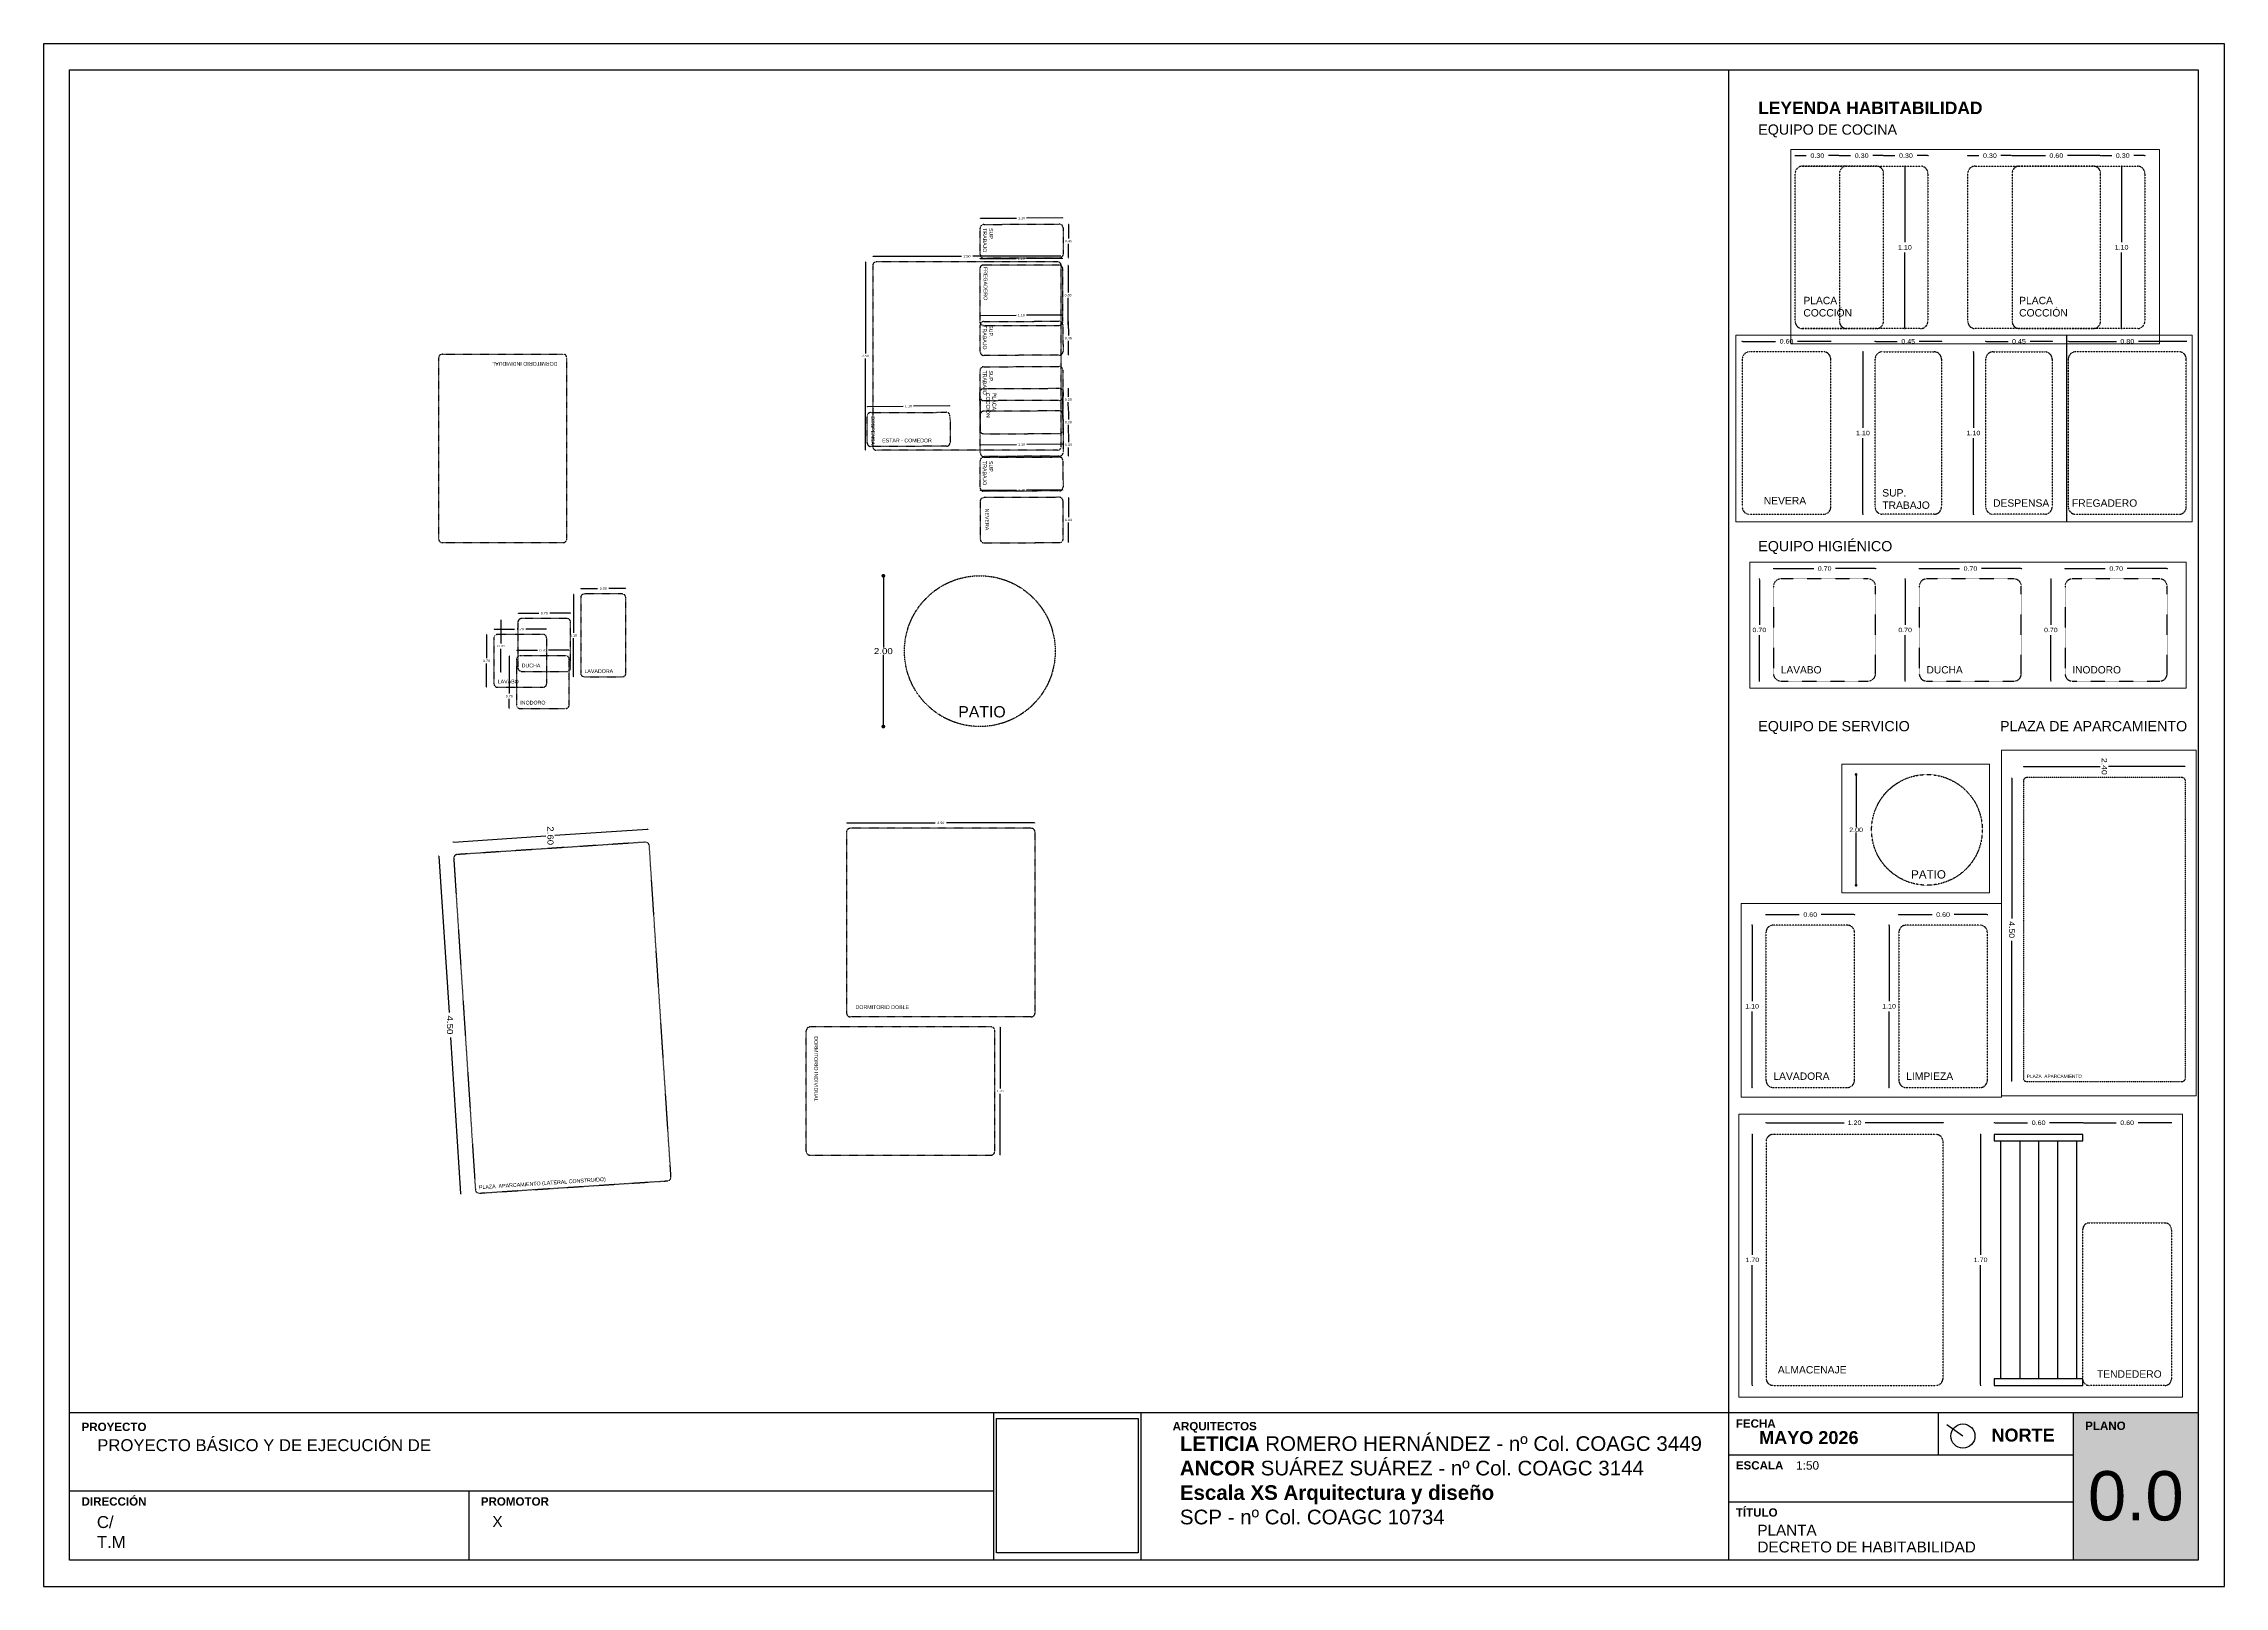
# Paper-space layout 'PB_HABI' of a CAD drawing. Header units: metres, sheet in millimetres. Extents: x 1 to 421, y 1 to 298.
# The model-space entities are those that its viewports show. They can reach past a viewport. Long polylines and large blocks are cut down to what shows.
import ezdxf
from ezdxf.enums import TextEntityAlignment as Align

# ---------------------------------------------------------------- set-up
doc = ezdxf.new("R2010")
doc.units = ezdxf.units.M
doc.header["$XCLIPFRAME"] = 2
for name, pattern in [('_CONTINUOUS', [2, 1, 1]), ('ACAD_ISO02W100', [15, 12, -3]), ('CONTINUA', [0]), ('RAYITAS2', [0.1875, 0.125, -0.0625])]:
    doc.linetypes.add(name, pattern=pattern)
doc.layers.add('00 No imprimir', color=240, linetype='Continuous', lineweight=30, plot=False)
doc.layers.add('02Albañilería 2', color=7, linetype='Continuous', lineweight=30)
for name, color, linetype in [('04Presentacion', 7, 'Continuous'), ('04Ventana Presentación', 250, 'Continuous'), ('05Habitabilidad', 4, 'RAYITAS2')]:
    doc.layers.add(name, color=color, linetype=linetype)
doc.layers.add('04Ventanas presentación', color=7, linetype='Continuous', true_color=0xffffff)
doc.styles.add('ARIAL', font='arial.ttf')
doc.styles.add('BankGothic', font='bgothl.ttf')
doc.styles.add('FUTURA', font='', dxfattribs={"width": 1.2})
doc.styles.get("Standard").update_dxf_attribs({"font": 'arial.ttf'})
doc.styles.get('FUTURA').set_extended_font_data('Futura Bk BT')
doc.dimstyles.new('20', dxfattribs={"dimscale": 0, "dimtxt": 0.03, "dimasz": 0.01, "dimexe": 0.2, "dimexo": 0.2, "dimgap": 0.02, "dimtad": 0, "dimtih": 1, "dimtoh": 1, "dimzin": 0, "dimdsep": 46, "dimtxsty": 'FUTURA', "dimblk": 'DOT', "dimcen": 0.1, "dimse1": 1, "dimse2": 1, "dimazin": 0, "dimtfac": 1, "dimtmove": 2, "dimatfit": 2, "dimldrblk": 'DOT', "dimfxl": 1, "dimtolj": 1, "dimarcsym": 0})
doc.dimstyles.new('30', dxfattribs={"dimscale": 0, "dimtxt": 0.07, "dimasz": 0.05, "dimexe": 0.2, "dimexo": 0.2, "dimgap": 0.01, "dimtad": 0, "dimtih": 1, "dimtoh": 1, "dimzin": 0, "dimdsep": 46, "dimtxsty": 'FUTURA', "dimblk": 'DOT', "dimcen": 0.1, "dimse1": 1, "dimse2": 1, "dimazin": 0, "dimtfac": 1, "dimtmove": 2, "dimatfit": 2, "dimldrblk": 'DOT', "dimfxl": 1, "dimtolj": 1, "dimarcsym": 0})
picture_1 = doc.add_image_def('image1.png', size_in_pixel=(401, 382))

# ---------------------------------------------------------------- blocks, each defined once
blk = doc.blocks.new('_CARÁTULA BASE')
at = {"layer": '04Presentacion', "ltscale": 0.1}
h = blk.add_hatch(color=252, dxfattribs=at)
h.dxf.hatch_style = 1
h.paths.add_polyline_path([(414.17, 32.6), (390.08, 32.6), (390.08, 4.21), (414.17, 4.21)])
at = {"layer": '00 No imprimir', "color": 7, "true_color": 0xffffff}
blk.add_lwpolyline([(-0.81, -0.81), (419.19, -0.81), (419.19, 296.19), (-0.81, 296.19)], close=True, dxfattribs=at)
at = {"layer": '04Presentacion', "ltscale": 0.1}
for p, q in [((182.17, 4.21), (182.17, 32.6)), ((210.56, 4.21), (210.56, 32.6)), ((323.76, 4.21), (323.76, 32.6)), ((414.17, 27.15), (414.17, 27.15)), ((323.76, 15.47), (390.08, 15.47))]:
    blk.add_line(p, q, dxfattribs=at)
at = {"layer": '04Presentacion', "linetype": 'Continuous'}
blk.add_lwpolyline([(4.2, 4.21), (4.2, 291.17), (414.17, 291.17), (414.17, 4.21)], close=True, dxfattribs=at)
at = {"layer": '04Presentacion', "ltscale": 0.1}
for points in [[(414.17, 32.6), (4.2, 32.6)], [(364.07, 32.6), (364.07, 24.54)], [(390.08, 32.6), (390.08, 4.21)], [(323.76, 24.54), (390.08, 24.54)], [(4.2, 17.59), (182.17, 17.59)], [(81.09, 17.59), (81.09, 4.21)]]:
    blk.add_lwpolyline(points, dxfattribs=at)
at = {"layer": '04Presentacion', "attachment_point": 1, "style": 'BankGothic'}
for s, insert, char_height, width in [('{\\fArial|b1|i0|c0|p34;\\C8;PROYECTO}', (6.5, 30.7), 1.5945, 92.2528), ('{\\fArial|b1|i0|c0|p34;\\C8;ARQUITECTOS}', (216.63, 30.83), 1.5945, 92.2528), ('{\\fArial|b1|i0|c0|p34;\\C8;FECHA}', (325.1, 31.35), 1.5945, 92.2528), ('{\\fArial|b1|i0|c0|p34;NORTE}', (374.33, 29.57), 2.4914, 155.1989), ('{\\fArial|b1|i0|c0|p34;\\C8;PLANO}', (392.38, 30.91), 1.5945, 92.2528), ('{\\fArial|b1|i0|c0|p34;LETICIA\\fArial|b0|i0|c0|p34; ROMERO HERNÁNDEZ - nº Col. COAGC 3449\\fArial|b1|i0|c0|p34;\\PANCOR\\fArial|b0|i0|c0|p34; SUÁREZ SUÁREZ - nº Col. COAGC 3144\\P\\fArial|b1|i0|c0|p34;Escala XS Arquitectura y diseño\\fArial|b0|i0|c0|p34; \\PSCP - nº Col. COAGC 10734}', (218.02, 28.09), 2.82508, 102.7774), ('{\\fArial|b1|i0|c0|p34;MAYO 2026}', (329.58, 29.09), 2.4914, 155.1989), ('{\\fArial|b1|i0|c0|p34;\\C8;ESCALA}', (325.1, 23.29), 1.5945, 92.2528), ('{\\fArial|b1|i0|c0|p34;\\C8;DIRECCIÓN}', (6.5, 16.34), 1.5945, 92.2528), ('{\\fArial|b0|i0|c0|p34;C/ \\PT.M }', (9.45, 12.73), 2.3, 72.0333), ('{\\fArial|b1|i0|c0|p34;\\C8;PROMOTOR}', (83.39, 16.34), 1.5945, 92.2528), ('{\\fArial|b1|i0|c0|p34;\\C8;TÍTULO}', (325.1, 14.22), 1.5945, 92.2528)]:
    blk.add_mtext(s, dxfattribs=dict(at, insert=insert, char_height=char_height, width=width))
at = {"layer": '04Presentacion', "color": 242, "true_color": 0xcd2027, "char_height": 2.3, "attachment_point": 1, "style": 'BankGothic'}
for s, insert, width in [('{\\fArial|b0|i0|c0|p34;\\C256;PROYECTO BÁSICO Y DE EJECUCIÓN DE }', (9.52, 27.53), 159.5474), ('{\\fArial|b0|i0|c0|p34;\\H0.91667x;\\C256;X}', (85.62, 12.73), 90.4148)]:
    blk.add_mtext(s, dxfattribs=dict(at, insert=insert, width=width))
at = {"layer": '04Presentacion', "color": 252, "true_color": 0x939598, "style": 'ARIAL'}
blk.add_attdef('ESCALA', (336.7, 21.66), '', height=1.63, dxfattribs=at)
at = {"layer": '04Presentacion', "style": 'ARIAL'}
blk.add_attdef('LAMINA', text='', height=9.5, dxfattribs=at).set_placement((402.13, 11.88), align=Align.CENTER)
for tag, p in [('PLANTA', (329.25, 8.97)), ('PLANO', (329.27, 5.73))]:
    blk.add_attdef(tag, p, '', height=2.1, dxfattribs=at)
at = {"layer": '04Presentacion', "color": 7, "true_color": 0xffffff}
image = blk.add_image(picture_1, insert=(181.55, 4.21), size_in_units=(29.8, 28.39), dxfattribs=at)
image.set_boundary_path([(15.1, 14.5), (382.53, 361.87)])
blk = doc.blocks.new('HABITABILIDAD - PLACA 30')
at = {"layer": '05Habitabilidad', "color": 220, "ltscale": 0.5}
for p, q in [((3217610.744, 1936620.346), (3217610.744, 1936621.346)), ((3217611.294, 1936621.396), (3217610.794, 1936621.396)), ((3217610.794, 1936621.396), (3217611.594, 1936621.396)), ((3217611.044, 1936621.346), (3217611.044, 1936620.346)), ((3217611.344, 1936620.346), (3217611.344, 1936621.346)), ((3217611.644, 1936621.346), (3217611.644, 1936620.346)), ((3217610.794, 1936620.296), (3217611.294, 1936620.296)), ((3217611.594, 1936620.296), (3217610.794, 1936620.296))]:
    blk.add_line(p, q, dxfattribs=at)
for centre, start, end in [((3217610.794, 1936621.346), 90, 180), ((3217611.094, 1936621.346), 90, 180), ((3217611.294, 1936621.346), 0, 90), ((3217611.594, 1936621.346), 0, 90), ((3217610.794, 1936620.346), 180, 270), ((3217611.094, 1936620.346), 180, 270), ((3217611.294, 1936620.346), 270, 0), ((3217611.594, 1936620.346), 270, 0)]:
    blk.add_arc(centre, 0.05, start, end, dxfattribs=at)
at = {"layer": '05Habitabilidad', "linetype": 'ACAD_ISO02W100', "ltscale": 0.1, "insert": (3217610.8, 1936620.511), "char_height": 0.05, "attachment_point": 1}
blk.add_mtext_dynamic_manual_height_columns('PLACA \\PCOCCIÓN', width=0.87816, gutter_width=12.5, heights=[0], dxfattribs=at)
blk = doc.blocks.new('HABITABILIDAD - PLACA 60')
at = {"layer": '05Habitabilidad', "color": 220, "ltscale": 0.5}
for p, q in [((3217611.914, 1936620.346), (3217611.914, 1936621.346)), ((3217611.964, 1936621.396), (3217613.064, 1936621.396)), ((3217612.214, 1936621.346), (3217612.214, 1936620.346)), ((3217612.764, 1936621.396), (3217612.264, 1936621.396)), ((3217612.814, 1936620.346), (3217612.814, 1936621.346)), ((3217613.114, 1936621.346), (3217613.114, 1936620.346)), ((3217613.064, 1936620.296), (3217611.964, 1936620.296)), ((3217612.264, 1936620.296), (3217612.764, 1936620.296))]:
    blk.add_line(p, q, dxfattribs=at)
for centre, start, end in [((3217611.964, 1936621.346), 90, 180), ((3217612.264, 1936621.346), 90, 180), ((3217612.764, 1936621.346), 0, 90), ((3217613.064, 1936621.346), 0, 90), ((3217611.964, 1936620.346), 180, 270), ((3217612.264, 1936620.346), 180, 270), ((3217612.764, 1936620.346), 270, 0), ((3217613.064, 1936620.346), 270, 0)]:
    blk.add_arc(centre, 0.05, start, end, dxfattribs=at)
at = {"layer": '05Habitabilidad', "linetype": 'ACAD_ISO02W100', "ltscale": 0.1, "insert": (3217612.262, 1936620.511), "char_height": 0.05, "attachment_point": 1}
blk.add_mtext_dynamic_manual_height_columns('PLACA \\PCOCCIÓN', width=0.87816, gutter_width=12.5, heights=[0], dxfattribs=at)
blk = doc.blocks.new('*U19')
at = {"layer": '05Habitabilidad', "color": 30, "ltscale": 0.5}
blk.add_lwpolyline([(3217613.67, 1936621.346), (3217613.67, 1936620.346, 0.414214), (3217613.72, 1936620.296), (3217614.22, 1936620.296, 0.414214), (3217614.27, 1936620.346), (3217614.27, 1936621.346, 0.414214), (3217614.22, 1936621.396), (3217613.72, 1936621.396, 0.414214)], format="xyb", close=True, dxfattribs=at)
at = {"layer": '05Habitabilidad', "insert": (3217613.816, 1936620.413), "char_height": 0.05, "attachment_point": 1}
blk.add_mtext_dynamic_manual_height_columns('NEVERA', width=0.87816, gutter_width=12.5, heights=[0], dxfattribs=at)
blk = doc.blocks.new('HABITABILIDAD - SUPERFICIE DE TRABAJO')
at = {"layer": '05Habitabilidad', "color": 170, "ltscale": 0.5}
blk.add_lwpolyline([(3217614.97, 1936620.296), (3217614.62, 1936620.296, -0.414214), (3217614.57, 1936620.346), (3217614.57, 1936621.346, -0.414214), (3217614.62, 1936621.396), (3217614.97, 1936621.396, -0.414214), (3217615.02, 1936621.346), (3217615.02, 1936620.346, -0.414214)], format="xyb", close=True, dxfattribs=at)
at = {"layer": '05Habitabilidad', "linetype": 'ACAD_ISO02W100', "ltscale": 0.1, "insert": (3217614.619, 1936620.466), "char_height": 0.05, "attachment_point": 1}
blk.add_mtext_dynamic_manual_height_columns('SUP. \\PTRABAJO', width=0.87816, gutter_width=12.5, heights=[0], dxfattribs=at)
blk = doc.blocks.new('HABITABILIDAD - DESPENSA')
at = {"layer": '05Habitabilidad', "color": 12, "ltscale": 0.5}
blk.add_lwpolyline([(3217615.72, 1936620.296), (3217615.37, 1936620.296, -0.414214), (3217615.32, 1936620.346), (3217615.32, 1936621.346, -0.414214), (3217615.37, 1936621.396), (3217615.72, 1936621.396, -0.414214), (3217615.77, 1936621.346), (3217615.77, 1936620.346, -0.414214)], format="xyb", close=True, dxfattribs=at)
at = {"layer": '05Habitabilidad', "linetype": 'ACAD_ISO02W100', "ltscale": 0.1, "insert": (3217615.37, 1936620.397), "char_height": 0.05, "attachment_point": 1}
blk.add_mtext_dynamic_manual_height_columns('DESPENSA', width=0.87816, gutter_width=12.5, heights=[0], dxfattribs=at)
blk = doc.blocks.new('HABITABILIDAD - FREGADERO')
at = {"layer": '05Habitabilidad', "color": 82, "ltscale": 0.5}
blk.add_lwpolyline([(3217616.12, 1936620.296), (3217616.82, 1936620.296, 0.414214), (3217616.87, 1936620.346), (3217616.87, 1936621.346, 0.414214), (3217616.82, 1936621.396), (3217616.12, 1936621.396, 0.414214), (3217616.07, 1936621.346), (3217616.07, 1936620.346, 0.414214)], format="xyb", close=True, dxfattribs=at)
at = {"layer": '05Habitabilidad', "insert": (3217616.095, 1936620.397), "char_height": 0.05, "attachment_point": 1}
blk.add_mtext_dynamic_manual_height_columns('FREGADERO', width=0.87816, gutter_width=12.5, heights=[0], dxfattribs=at)
blk = doc.blocks.new('HABITABILIDAD - LAVABO')
at = {"layer": '05Habitabilidad', "color": 220, "ltscale": 0.5}
blk.add_lwpolyline([(3217610.606, 1936618.747), (3217611.206, 1936618.747, 0.414214), (3217611.256, 1936618.797), (3217611.256, 1936619.397, 0.414214), (3217611.206, 1936619.447), (3217610.606, 1936619.447, 0.414214), (3217610.556, 1936619.397), (3217610.556, 1936618.797, 0.414214)], format="xyb", close=True, dxfattribs=at)
at = {"layer": '05Habitabilidad', "insert": (3217610.606, 1936618.849), "char_height": 0.05, "attachment_point": 1}
blk.add_mtext_dynamic_manual_height_columns('LAVABO', width=0.87816, gutter_width=12.5, heights=[0], dxfattribs=at)
blk = doc.blocks.new('HABITABILIDAD - DUCHA')
at = {"layer": '05Habitabilidad', "color": 30, "ltscale": 0.5}
blk.add_lwpolyline([(3217611.606, 1936618.747), (3217612.206, 1936618.747, 0.414214), (3217612.256, 1936618.797), (3217612.256, 1936619.397, 0.414214), (3217612.206, 1936619.447), (3217611.606, 1936619.447, 0.414214), (3217611.556, 1936619.397), (3217611.556, 1936618.797, 0.414214)], format="xyb", close=True, dxfattribs=at)
at = {"layer": '05Habitabilidad', "insert": (3217611.606, 1936618.849), "char_height": 0.05, "attachment_point": 1}
blk.add_mtext_dynamic_manual_height_columns('DUCHA', width=0.87816, gutter_width=12.5, heights=[0], dxfattribs=at)
blk = doc.blocks.new('HABITABILIDAD - INODORO')
at = {"layer": '05Habitabilidad', "color": 170, "ltscale": 0.5}
blk.add_lwpolyline([(3217612.606, 1936618.747), (3217613.206, 1936618.747, 0.414214), (3217613.256, 1936618.797), (3217613.256, 1936619.397, 0.414214), (3217613.206, 1936619.447), (3217612.606, 1936619.447, 0.414214), (3217612.556, 1936619.397), (3217612.556, 1936618.797, 0.414214)], format="xyb", close=True, dxfattribs=at)
at = {"layer": '05Habitabilidad', "insert": (3217612.606, 1936618.849), "char_height": 0.05, "attachment_point": 1}
blk.add_mtext_dynamic_manual_height_columns('INODORO', width=0.87816, gutter_width=12.5, heights=[0], dxfattribs=at)
blk = doc.blocks.new('*U18')
at = {"layer": '05Habitabilidad', "color": 140, "ltscale": 0.5, "true_color": 0x00bfff}
blk.add_lwpolyline([(3217610.571, 1936617.797), (3217610.571, 1936616.797, 0.414214), (3217610.621, 1936616.747), (3217611.121, 1936616.747, 0.414214), (3217611.171, 1936616.797), (3217611.171, 1936617.797, 0.414214), (3217611.121, 1936617.847), (3217610.621, 1936617.847, 0.414214)], format="xyb", close=True, dxfattribs=at)
at = {"layer": '05Habitabilidad', "ltscale": 0.1, "insert": (3217610.621, 1936616.849), "char_height": 0.05, "attachment_point": 1}
blk.add_mtext_dynamic_manual_height_columns('LAVADORA', width=0.87816, gutter_width=12.5, heights=[0], dxfattribs=at)
blk = doc.blocks.new('HABITABILIDAD - LIMPIEZA')
at = {"layer": '05Habitabilidad', "color": 241, "ltscale": 0.5}
blk.add_lwpolyline([(3217611.471, 1936617.797), (3217611.471, 1936616.797, 0.414214), (3217611.521, 1936616.747), (3217612.021, 1936616.747, 0.414214), (3217612.071, 1936616.797), (3217612.071, 1936617.797, 0.414214), (3217612.021, 1936617.847), (3217611.521, 1936617.847, 0.414214)], format="xyb", close=True, dxfattribs=at)
at = {"layer": '05Habitabilidad', "insert": (3217611.521, 1936616.849), "char_height": 0.05, "attachment_point": 1}
blk.add_mtext_dynamic_manual_height_columns('LIMPIEZA', width=0.87816, gutter_width=12.5, heights=[0], dxfattribs=at)
blk = doc.blocks.new('_PLAZA')
at = {"layer": '05Habitabilidad', "color": 140, "ltscale": 0.5, "true_color": 0x00bfff}
for p, q in [((52.877, 7.904), (52.877, 3.504)), ((55.227, 7.954), (52.927, 7.954)), ((55.277, 3.504), (55.277, 7.904)), ((52.927, 3.454), (55.227, 3.454))]:
    blk.add_line(p, q, dxfattribs=at)
for centre, start, end in [((52.927, 7.904), 90, 180), ((55.227, 7.904), 360, 90), ((52.927, 3.504), 180, 270), ((55.227, 3.504), 270, 0)]:
    blk.add_arc(centre, 0.05, start, end, dxfattribs=at)
at = {"layer": '05Habitabilidad', "ltscale": 0.1, "insert": (52.927, 3.555), "char_height": 0.05, "attachment_point": 1}
blk.add_mtext_dynamic_manual_height_columns('PLAZA  APARCAMIENTO ', width=2.21466, gutter_width=12.5, heights=[0], dxfattribs=at)
blk = doc.blocks.new('A$Cb8811ac6')
at = {"layer": '05Habitabilidad', "linetype": 'CONTINUA'}
for points in [[(0, -0.044), (0.6, -0.044), (0.6, 0), (0, 0)], [(0, -1.7), (0.6, -1.7), (0.6, -1.656), (0, -1.656)]]:
    blk.add_lwpolyline(points, close=True, dxfattribs=at)
for points in [[(0.043, -0.044), (0.043, -1.656)], [(0.172, -0.044), (0.172, -1.656)], [(0.3, -0.044), (0.3, -1.656)], [(0.428, -0.044), (0.428, -1.656)], [(0.557, -0.044), (0.557, -1.656)]]:
    blk.add_lwpolyline(points, dxfattribs=at)
at = {"layer": '05Habitabilidad', "color": 170, "ltscale": 0.5}
blk.add_lwpolyline([(0.643, -0.6), (1.157, -0.6, -0.414214), (1.2, -0.643), (1.2, -1.657, -0.414214), (1.157, -1.7), (0.643, -1.7, -0.414214), (0.6, -1.657), (0.6, -0.643, -0.414214)], format="xyb", close=True, dxfattribs=at)
at = {"layer": '05Habitabilidad', "insert": (1.134, -1.598), "char_height": 0.05, "attachment_point": 3}
blk.add_mtext_dynamic_manual_height_columns('TENDEDERO', width=0.87816, gutter_width=12.5, heights=[0], dxfattribs=at)
blk = doc.blocks.new('_DOT')
at = {"color": 0, "linetype": 'ByBlock'}
blk.add_line((-0.5, 0), (-1, 0), dxfattribs=at)
at = {"color": 0, "linetype": 'ByBlock', "const_width": 0.5}
blk.add_lwpolyline([(-0.25, 0, 1), (0.25, 0, 1)], format="xyb", close=True, dxfattribs=at)
blk = doc.blocks.new('*D25')
at = {"layer": '05Habitabilidad', "color": 0, "linetype": 'CONTINUA', "lineweight": -2, "transparency": 16777216}
for p, q in [((-32.15, 48.681), (-32.085, 48.681)), ((-31.87, 48.681), (-31.935, 48.681))]:
    blk.add_line(p, q, dxfattribs=at)
at = {"layer": 'DEFPOINTS', "color": 0, "linetype": 'CONTINUA', "transparency": 16777216}
for p in [(-31.86, 48.681), (-32.16, 48.49), (-31.86, 48.49)]:
    blk.add_point(p, dxfattribs=at)
at = {"layer": '05Habitabilidad', "color": 0, "linetype": 'CONTINUA', "lineweight": -2, "transparency": 16777216, "xscale": 0.01, "yscale": 0.01, "zscale": 0.01, "rotation": 180}
blk.add_blockref('_DOT', (-32.16, 48.681), dxfattribs=at)
at = {"layer": '05Habitabilidad', "color": 0, "linetype": 'CONTINUA', "lineweight": -2, "transparency": 16777216, "xscale": 0.01, "yscale": 0.01, "zscale": 0.01}
blk.add_blockref('_DOT', (-31.86, 48.681), dxfattribs=at)
at = {"layer": '05Habitabilidad', "color": 0, "linetype": 'CONTINUA', "transparency": 16777216, "insert": (-32.01, 48.681), "char_height": 0.03, "attachment_point": 5, "style": 'FUTURA'}
blk.add_mtext('\\A1;0.30', dxfattribs=at)
blk = doc.blocks.new('*D26')
at = {"layer": '05Habitabilidad', "color": 0, "linetype": 'CONTINUA', "lineweight": -2, "transparency": 16777216}
for p, q in [((-32.45, 48.681), (-32.385, 48.681)), ((-32.17, 48.681), (-32.235, 48.681))]:
    blk.add_line(p, q, dxfattribs=at)
at = {"layer": 'DEFPOINTS', "color": 0, "linetype": 'CONTINUA', "transparency": 16777216}
for p in [(-32.46, 48.681), (-32.46, 48.449), (-32.16, 48.449)]:
    blk.add_point(p, dxfattribs=at)
at = {"layer": '05Habitabilidad', "color": 0, "linetype": 'CONTINUA', "lineweight": -2, "transparency": 16777216, "xscale": 0.01, "yscale": 0.01, "zscale": 0.01, "rotation": 180}
blk.add_blockref('_DOT', (-32.46, 48.681), dxfattribs=at)
at = {"layer": '05Habitabilidad', "color": 0, "linetype": 'CONTINUA', "lineweight": -2, "transparency": 16777216, "xscale": 0.01, "yscale": 0.01, "zscale": 0.01}
blk.add_blockref('_DOT', (-32.16, 48.681), dxfattribs=at)
at = {"layer": '05Habitabilidad', "color": 0, "linetype": 'CONTINUA', "transparency": 16777216, "insert": (-32.31, 48.681), "char_height": 0.03, "attachment_point": 5, "style": 'FUTURA'}
blk.add_mtext('\\A1;0.30', dxfattribs=at)
blk = doc.blocks.new('*D27')
at = {"layer": '05Habitabilidad', "color": 0, "linetype": 'CONTINUA', "lineweight": -2, "transparency": 16777216}
for p, q in [((-31.85, 48.681), (-31.785, 48.681)), ((-31.57, 48.681), (-31.635, 48.681))]:
    blk.add_line(p, q, dxfattribs=at)
at = {"layer": 'DEFPOINTS', "color": 0, "linetype": 'CONTINUA', "transparency": 16777216}
for p in [(-31.56, 48.681), (-31.86, 48.49), (-31.56, 48.49)]:
    blk.add_point(p, dxfattribs=at)
at = {"layer": '05Habitabilidad', "color": 0, "linetype": 'CONTINUA', "lineweight": -2, "transparency": 16777216, "xscale": 0.01, "yscale": 0.01, "zscale": 0.01, "rotation": 180}
blk.add_blockref('_DOT', (-31.86, 48.681), dxfattribs=at)
at = {"layer": '05Habitabilidad', "color": 0, "linetype": 'CONTINUA', "lineweight": -2, "transparency": 16777216, "xscale": 0.01, "yscale": 0.01, "zscale": 0.01}
blk.add_blockref('_DOT', (-31.56, 48.681), dxfattribs=at)
at = {"layer": '05Habitabilidad', "color": 0, "linetype": 'CONTINUA', "transparency": 16777216, "insert": (-31.71, 48.681), "char_height": 0.03, "attachment_point": 5, "style": 'FUTURA'}
blk.add_mtext('\\A1;0.30', dxfattribs=at)
blk = doc.blocks.new('*D28')
at = {"layer": '05Habitabilidad', "color": 0, "linetype": 'CONTINUA', "lineweight": -2, "transparency": 16777216}
for p, q in [((-31.281, 48.681), (-31.215, 48.681)), ((-31.001, 48.681), (-31.066, 48.681))]:
    blk.add_line(p, q, dxfattribs=at)
at = {"layer": 'DEFPOINTS', "color": 0, "linetype": 'CONTINUA', "transparency": 16777216}
for p in [(-30.991, 48.681), (-31.291, 48.428), (-30.991, 48.428)]:
    blk.add_point(p, dxfattribs=at)
at = {"layer": '05Habitabilidad', "color": 0, "linetype": 'CONTINUA', "lineweight": -2, "transparency": 16777216, "xscale": 0.01, "yscale": 0.01, "zscale": 0.01, "rotation": 180}
blk.add_blockref('_DOT', (-31.291, 48.681), dxfattribs=at)
at = {"layer": '05Habitabilidad', "color": 0, "linetype": 'CONTINUA', "lineweight": -2, "transparency": 16777216, "xscale": 0.01, "yscale": 0.01, "zscale": 0.01}
blk.add_blockref('_DOT', (-30.991, 48.681), dxfattribs=at)
at = {"layer": '05Habitabilidad', "color": 0, "linetype": 'CONTINUA', "transparency": 16777216, "insert": (-31.141, 48.681), "char_height": 0.03, "attachment_point": 5, "style": 'FUTURA'}
blk.add_mtext('\\A1;0.30', dxfattribs=at)
blk = doc.blocks.new('*D29')
at = {"layer": '05Habitabilidad', "color": 0, "linetype": 'CONTINUA', "lineweight": -2, "transparency": 16777216}
for p, q in [((-30.981, 48.681), (-30.765, 48.681)), ((-30.401, 48.681), (-30.616, 48.681))]:
    blk.add_line(p, q, dxfattribs=at)
at = {"layer": 'DEFPOINTS', "color": 0, "linetype": 'CONTINUA', "transparency": 16777216}
for p in [(-30.391, 48.681), (-30.991, 48.459), (-30.391, 48.459)]:
    blk.add_point(p, dxfattribs=at)
at = {"layer": '05Habitabilidad', "color": 0, "linetype": 'CONTINUA', "lineweight": -2, "transparency": 16777216, "xscale": 0.01, "yscale": 0.01, "zscale": 0.01, "rotation": 180}
blk.add_blockref('_DOT', (-30.991, 48.681), dxfattribs=at)
at = {"layer": '05Habitabilidad', "color": 0, "linetype": 'CONTINUA', "lineweight": -2, "transparency": 16777216, "xscale": 0.01, "yscale": 0.01, "zscale": 0.01}
blk.add_blockref('_DOT', (-30.391, 48.681), dxfattribs=at)
at = {"layer": '05Habitabilidad', "color": 0, "linetype": 'CONTINUA', "transparency": 16777216, "insert": (-30.691, 48.681), "char_height": 0.03, "attachment_point": 5, "style": 'FUTURA'}
blk.add_mtext('\\A1;0.60', dxfattribs=at)
blk = doc.blocks.new('*D30')
at = {"layer": '05Habitabilidad', "color": 0, "linetype": 'CONTINUA', "lineweight": -2, "transparency": 16777216}
for p, q in [((-30.381, 48.681), (-30.315, 48.681)), ((-30.101, 48.681), (-30.166, 48.681))]:
    blk.add_line(p, q, dxfattribs=at)
at = {"layer": 'DEFPOINTS', "color": 0, "linetype": 'CONTINUA', "transparency": 16777216}
for p in [(-30.091, 48.681), (-30.391, 48.399), (-30.091, 48.399)]:
    blk.add_point(p, dxfattribs=at)
at = {"layer": '05Habitabilidad', "color": 0, "linetype": 'CONTINUA', "lineweight": -2, "transparency": 16777216, "xscale": 0.01, "yscale": 0.01, "zscale": 0.01, "rotation": 180}
blk.add_blockref('_DOT', (-30.391, 48.681), dxfattribs=at)
at = {"layer": '05Habitabilidad', "color": 0, "linetype": 'CONTINUA', "lineweight": -2, "transparency": 16777216, "xscale": 0.01, "yscale": 0.01, "zscale": 0.01}
blk.add_blockref('_DOT', (-30.091, 48.681), dxfattribs=at)
at = {"layer": '05Habitabilidad', "color": 0, "linetype": 'CONTINUA', "transparency": 16777216, "insert": (-30.241, 48.681), "char_height": 0.03, "attachment_point": 5, "style": 'FUTURA'}
blk.add_mtext('\\A1;0.30', dxfattribs=at)
blk = doc.blocks.new('*D31')
at = {"layer": '05Habitabilidad', "color": 0, "linetype": 'CONTINUA', "lineweight": -2, "transparency": 16777216}
for p, q in [((-31.717, 48.6), (-31.717, 48.095)), ((-31.717, 47.52), (-31.717, 48.025))]:
    blk.add_line(p, q, dxfattribs=at)
at = {"layer": 'DEFPOINTS', "color": 0, "linetype": 'CONTINUA', "transparency": 16777216}
for p in [(-31.717, 48.61), (-31.717, 47.51), (-31.717, 47.51)]:
    blk.add_point(p, dxfattribs=at)
at = {"layer": '05Habitabilidad', "color": 0, "linetype": 'CONTINUA', "lineweight": -2, "transparency": 16777216, "xscale": 0.01, "yscale": 0.01, "zscale": 0.01}
for p, rotation in [((-31.717, 48.61), 90), ((-31.717, 47.51), 270)]:
    blk.add_blockref('_DOT', p, dxfattribs=dict(at, rotation=rotation))
at = {"layer": '05Habitabilidad', "color": 0, "linetype": 'CONTINUA', "transparency": 16777216, "insert": (-31.717, 48.06), "char_height": 0.03, "attachment_point": 5, "style": 'FUTURA'}
blk.add_mtext('\\A1;1.10', dxfattribs=at)
blk = doc.blocks.new('*D32')
at = {"layer": '05Habitabilidad', "color": 0, "linetype": 'CONTINUA', "lineweight": -2, "transparency": 16777216}
for p, q in [((-30.249, 48.6), (-30.249, 48.095)), ((-30.249, 47.52), (-30.249, 48.025))]:
    blk.add_line(p, q, dxfattribs=at)
at = {"layer": 'DEFPOINTS', "color": 0, "linetype": 'CONTINUA', "transparency": 16777216}
for p in [(-30.249, 48.61), (-30.249, 47.51), (-30.249, 47.51)]:
    blk.add_point(p, dxfattribs=at)
at = {"layer": '05Habitabilidad', "color": 0, "linetype": 'CONTINUA', "lineweight": -2, "transparency": 16777216, "xscale": 0.01, "yscale": 0.01, "zscale": 0.01}
for p, rotation in [((-30.249, 48.61), 90), ((-30.249, 47.51), 270)]:
    blk.add_blockref('_DOT', p, dxfattribs=dict(at, rotation=rotation))
at = {"layer": '05Habitabilidad', "color": 0, "linetype": 'CONTINUA', "transparency": 16777216, "insert": (-30.249, 48.06), "char_height": 0.03, "attachment_point": 5, "style": 'FUTURA'}
blk.add_mtext('\\A1;1.10', dxfattribs=at)
blk = doc.blocks.new('*D33')
at = {"layer": '05Habitabilidad', "color": 0, "linetype": 'CONTINUA', "lineweight": -2, "transparency": 16777216}
for p, q in [((-29.781, 48.681), (-29.565, 48.681)), ((-29.201, 48.681), (-29.416, 48.681))]:
    blk.add_line(p, q, dxfattribs=at)
at = {"layer": 'DEFPOINTS', "color": 0, "linetype": 'CONTINUA', "transparency": 16777216}
for p in [(-29.191, 48.681), (-29.791, 48.488), (-29.191, 48.488)]:
    blk.add_point(p, dxfattribs=at)
at = {"layer": '05Habitabilidad', "color": 0, "linetype": 'CONTINUA', "lineweight": -2, "transparency": 16777216, "xscale": 0.01, "yscale": 0.01, "zscale": 0.01, "rotation": 180}
blk.add_blockref('_DOT', (-29.791, 48.681), dxfattribs=at)
at = {"layer": '05Habitabilidad', "color": 0, "linetype": 'CONTINUA', "lineweight": -2, "transparency": 16777216, "xscale": 0.01, "yscale": 0.01, "zscale": 0.01}
blk.add_blockref('_DOT', (-29.191, 48.681), dxfattribs=at)
at = {"layer": '05Habitabilidad', "color": 0, "linetype": 'CONTINUA', "transparency": 16777216, "insert": (-29.491, 48.681), "char_height": 0.03, "attachment_point": 5, "style": 'FUTURA'}
blk.add_mtext('\\A1;0.60', dxfattribs=at)
blk = doc.blocks.new('*D34')
at = {"layer": '05Habitabilidad', "color": 0, "linetype": '_CONTINUOUS', "lineweight": -2, "transparency": 16777216}
for p, q in [((-29.889, 48.6), (-29.889, 48.095)), ((-29.889, 47.52), (-29.889, 48.025))]:
    blk.add_line(p, q, dxfattribs=at)
at = {"layer": 'DEFPOINTS', "color": 0, "linetype": '_CONTINUOUS', "transparency": 16777216}
for p in [(-29.889, 48.61), (-29.688, 48.61), (-29.688, 47.51)]:
    blk.add_point(p, dxfattribs=at)
at = {"layer": '05Habitabilidad', "color": 0, "linetype": '_CONTINUOUS', "lineweight": -2, "transparency": 16777216, "xscale": 0.01, "yscale": 0.01, "zscale": 0.01}
for p, rotation in [((-29.889, 48.61), 90), ((-29.889, 47.51), 270)]:
    blk.add_blockref('_DOT', p, dxfattribs=dict(at, rotation=rotation))
at = {"layer": '05Habitabilidad', "color": 0, "linetype": '_CONTINUOUS', "transparency": 16777216, "insert": (-29.889, 48.06), "char_height": 0.03, "attachment_point": 5, "style": 'FUTURA'}
blk.add_mtext('\\A1;1.10', dxfattribs=at)
blk = doc.blocks.new('*D35')
at = {"layer": '05Habitabilidad', "color": 0, "linetype": '_CONTINUOUS', "lineweight": -2, "transparency": 16777216}
for p, q in [((-28.881, 48.681), (-28.74, 48.681)), ((-28.451, 48.681), (-28.591, 48.681))]:
    blk.add_line(p, q, dxfattribs=at)
at = {"layer": 'DEFPOINTS', "color": 0, "linetype": '_CONTINUOUS', "transparency": 16777216}
for p in [(-28.441, 48.681), (-28.891, 48.491), (-28.441, 48.491)]:
    blk.add_point(p, dxfattribs=at)
at = {"layer": '05Habitabilidad', "color": 0, "linetype": '_CONTINUOUS', "lineweight": -2, "transparency": 16777216, "xscale": 0.01, "yscale": 0.01, "zscale": 0.01, "rotation": 180}
blk.add_blockref('_DOT', (-28.891, 48.681), dxfattribs=at)
at = {"layer": '05Habitabilidad', "color": 0, "linetype": '_CONTINUOUS', "lineweight": -2, "transparency": 16777216, "xscale": 0.01, "yscale": 0.01, "zscale": 0.01}
blk.add_blockref('_DOT', (-28.441, 48.681), dxfattribs=at)
at = {"layer": '05Habitabilidad', "color": 0, "linetype": '_CONTINUOUS', "transparency": 16777216, "insert": (-28.666, 48.681), "char_height": 0.03, "attachment_point": 5, "style": 'FUTURA'}
blk.add_mtext('\\A1;0.45', dxfattribs=at)
blk = doc.blocks.new('*D36')
at = {"layer": '05Habitabilidad', "color": 0, "linetype": '_CONTINUOUS', "lineweight": -2, "transparency": 16777216}
for p, q in [((-28.973, 48.6), (-28.973, 48.095)), ((-28.973, 47.52), (-28.973, 48.025))]:
    blk.add_line(p, q, dxfattribs=at)
at = {"layer": 'DEFPOINTS', "color": 0, "linetype": '_CONTINUOUS', "transparency": 16777216}
for p in [(-28.734, 48.61), (-28.973, 47.51), (-28.734, 47.51)]:
    blk.add_point(p, dxfattribs=at)
at = {"layer": '05Habitabilidad', "color": 0, "linetype": '_CONTINUOUS', "lineweight": -2, "transparency": 16777216, "xscale": 0.01, "yscale": 0.01, "zscale": 0.01}
for p, rotation in [((-28.973, 48.61), 90), ((-28.973, 47.51), 270)]:
    blk.add_blockref('_DOT', p, dxfattribs=dict(at, rotation=rotation))
at = {"layer": '05Habitabilidad', "color": 0, "linetype": '_CONTINUOUS', "transparency": 16777216, "insert": (-28.973, 48.06), "char_height": 0.03, "attachment_point": 5, "style": 'FUTURA'}
blk.add_mtext('\\A1;1.10', dxfattribs=at)
blk = doc.blocks.new('*D37')
at = {"layer": '05Habitabilidad', "color": 0, "linetype": '_CONTINUOUS', "lineweight": -2, "transparency": 16777216}
for p, q in [((-28.131, 48.681), (-27.99, 48.681)), ((-27.701, 48.681), (-27.841, 48.681))]:
    blk.add_line(p, q, dxfattribs=at)
at = {"layer": 'DEFPOINTS', "color": 0, "linetype": '_CONTINUOUS', "transparency": 16777216}
for p in [(-27.691, 48.681), (-28.141, 48.468), (-27.691, 48.468)]:
    blk.add_point(p, dxfattribs=at)
at = {"layer": '05Habitabilidad', "color": 0, "linetype": '_CONTINUOUS', "lineweight": -2, "transparency": 16777216, "xscale": 0.01, "yscale": 0.01, "zscale": 0.01, "rotation": 180}
blk.add_blockref('_DOT', (-28.141, 48.681), dxfattribs=at)
at = {"layer": '05Habitabilidad', "color": 0, "linetype": '_CONTINUOUS', "lineweight": -2, "transparency": 16777216, "xscale": 0.01, "yscale": 0.01, "zscale": 0.01}
blk.add_blockref('_DOT', (-27.691, 48.681), dxfattribs=at)
at = {"layer": '05Habitabilidad', "color": 0, "linetype": '_CONTINUOUS', "transparency": 16777216, "insert": (-27.916, 48.681), "char_height": 0.03, "attachment_point": 5, "style": 'FUTURA'}
blk.add_mtext('\\A1;0.45', dxfattribs=at)
blk = doc.blocks.new('*D38')
at = {"layer": '05Habitabilidad', "color": 0, "linetype": '_CONTINUOUS', "lineweight": -2, "transparency": 16777216}
for p, q in [((-28.224, 48.6), (-28.224, 48.095)), ((-28.224, 47.52), (-28.224, 48.025))]:
    blk.add_line(p, q, dxfattribs=at)
at = {"layer": 'DEFPOINTS', "color": 0, "linetype": '_CONTINUOUS', "transparency": 16777216}
for p in [(-28.031, 48.61), (-28.224, 47.51), (-28.031, 47.51)]:
    blk.add_point(p, dxfattribs=at)
at = {"layer": '05Habitabilidad', "color": 0, "linetype": '_CONTINUOUS', "lineweight": -2, "transparency": 16777216, "xscale": 0.01, "yscale": 0.01, "zscale": 0.01}
for p, rotation in [((-28.224, 48.61), 90), ((-28.224, 47.51), 270)]:
    blk.add_blockref('_DOT', p, dxfattribs=dict(at, rotation=rotation))
at = {"layer": '05Habitabilidad', "color": 0, "linetype": '_CONTINUOUS', "transparency": 16777216, "insert": (-28.224, 48.06), "char_height": 0.03, "attachment_point": 5, "style": 'FUTURA'}
blk.add_mtext('\\A1;1.10', dxfattribs=at)
blk = doc.blocks.new('*D39')
at = {"layer": '05Habitabilidad', "color": 0, "linetype": '_CONTINUOUS', "lineweight": -2, "transparency": 16777216}
for p, q in [((-27.381, 48.681), (-27.065, 48.681)), ((-26.601, 48.681), (-26.916, 48.681))]:
    blk.add_line(p, q, dxfattribs=at)
at = {"layer": 'DEFPOINTS', "color": 0, "linetype": '_CONTINUOUS', "transparency": 16777216}
for p in [(-26.591, 48.681), (-27.391, 48.491), (-26.591, 48.491)]:
    blk.add_point(p, dxfattribs=at)
at = {"layer": '05Habitabilidad', "color": 0, "linetype": '_CONTINUOUS', "lineweight": -2, "transparency": 16777216, "xscale": 0.01, "yscale": 0.01, "zscale": 0.01, "rotation": 180}
blk.add_blockref('_DOT', (-27.391, 48.681), dxfattribs=at)
at = {"layer": '05Habitabilidad', "color": 0, "linetype": '_CONTINUOUS', "lineweight": -2, "transparency": 16777216, "xscale": 0.01, "yscale": 0.01, "zscale": 0.01}
blk.add_blockref('_DOT', (-26.591, 48.681), dxfattribs=at)
at = {"layer": '05Habitabilidad', "color": 0, "linetype": '_CONTINUOUS', "transparency": 16777216, "insert": (-26.991, 48.681), "char_height": 0.03, "attachment_point": 5, "style": 'FUTURA'}
blk.add_mtext('\\A1;0.80', dxfattribs=at)
blk = doc.blocks.new('*D40')
at = {"layer": '05Habitabilidad', "color": 0, "linetype": '_CONTINUOUS', "lineweight": -2, "transparency": 16777216}
for p, q in [((-27.478, 48.6), (-27.478, 48.095)), ((-27.478, 47.52), (-27.478, 48.025))]:
    blk.add_line(p, q, dxfattribs=at)
at = {"layer": 'DEFPOINTS', "color": 0, "linetype": '_CONTINUOUS', "transparency": 16777216}
for p in [(-27.264, 48.61), (-27.478, 47.51), (-27.264, 47.51)]:
    blk.add_point(p, dxfattribs=at)
at = {"layer": '05Habitabilidad', "color": 0, "linetype": '_CONTINUOUS', "lineweight": -2, "transparency": 16777216, "xscale": 0.01, "yscale": 0.01, "zscale": 0.01}
for p, rotation in [((-27.478, 48.61), 90), ((-27.478, 47.51), 270)]:
    blk.add_blockref('_DOT', p, dxfattribs=dict(at, rotation=rotation))
at = {"layer": '05Habitabilidad', "color": 0, "linetype": '_CONTINUOUS', "transparency": 16777216, "insert": (-27.478, 48.06), "char_height": 0.03, "attachment_point": 5, "style": 'FUTURA'}
blk.add_mtext('\\A1;1.10', dxfattribs=at)
blk = doc.blocks.new('*D41')
at = {"layer": '05Habitabilidad', "color": 0, "linetype": '_CONTINUOUS', "lineweight": -2, "transparency": 16777216}
for p, q in [((-32.45, 46.732), (-32.185, 46.732)), ((-31.77, 46.732), (-32.035, 46.732))]:
    blk.add_line(p, q, dxfattribs=at)
at = {"layer": 'DEFPOINTS', "color": 0, "linetype": '_CONTINUOUS', "transparency": 16777216}
for p in [(-31.76, 46.732), (-32.46, 46.485), (-31.76, 46.485)]:
    blk.add_point(p, dxfattribs=at)
at = {"layer": '05Habitabilidad', "color": 0, "linetype": '_CONTINUOUS', "lineweight": -2, "transparency": 16777216, "xscale": 0.01, "yscale": 0.01, "zscale": 0.01, "rotation": 180}
blk.add_blockref('_DOT', (-32.46, 46.732), dxfattribs=at)
at = {"layer": '05Habitabilidad', "color": 0, "linetype": '_CONTINUOUS', "lineweight": -2, "transparency": 16777216, "xscale": 0.01, "yscale": 0.01, "zscale": 0.01}
blk.add_blockref('_DOT', (-31.76, 46.732), dxfattribs=at)
at = {"layer": '05Habitabilidad', "color": 0, "linetype": '_CONTINUOUS', "transparency": 16777216, "insert": (-32.11, 46.732), "char_height": 0.03, "attachment_point": 5, "style": 'FUTURA'}
blk.add_mtext('\\A1;0.70', dxfattribs=at)
blk = doc.blocks.new('*D42')
at = {"layer": '05Habitabilidad', "color": 0, "linetype": '_CONTINUOUS', "lineweight": -2, "transparency": 16777216}
for p, q in [((-31.45, 46.732), (-31.185, 46.732)), ((-30.77, 46.732), (-31.035, 46.732))]:
    blk.add_line(p, q, dxfattribs=at)
at = {"layer": 'DEFPOINTS', "color": 0, "linetype": '_CONTINUOUS', "transparency": 16777216}
for p in [(-30.76, 46.732), (-31.46, 46.474), (-30.76, 46.474)]:
    blk.add_point(p, dxfattribs=at)
at = {"layer": '05Habitabilidad', "color": 0, "linetype": '_CONTINUOUS', "lineweight": -2, "transparency": 16777216, "xscale": 0.01, "yscale": 0.01, "zscale": 0.01, "rotation": 180}
blk.add_blockref('_DOT', (-31.46, 46.732), dxfattribs=at)
at = {"layer": '05Habitabilidad', "color": 0, "linetype": '_CONTINUOUS', "lineweight": -2, "transparency": 16777216, "xscale": 0.01, "yscale": 0.01, "zscale": 0.01}
blk.add_blockref('_DOT', (-30.76, 46.732), dxfattribs=at)
at = {"layer": '05Habitabilidad', "color": 0, "linetype": '_CONTINUOUS', "transparency": 16777216, "insert": (-31.11, 46.732), "char_height": 0.03, "attachment_point": 5, "style": 'FUTURA'}
blk.add_mtext('\\A1;0.70', dxfattribs=at)
blk = doc.blocks.new('*D43')
at = {"layer": '05Habitabilidad', "color": 0, "linetype": '_CONTINUOUS', "lineweight": -2, "transparency": 16777216}
for p, q in [((-30.45, 46.732), (-30.185, 46.732)), ((-29.77, 46.732), (-30.035, 46.732))]:
    blk.add_line(p, q, dxfattribs=at)
at = {"layer": 'DEFPOINTS', "color": 0, "linetype": '_CONTINUOUS', "transparency": 16777216}
for p in [(-29.76, 46.732), (-30.46, 46.569), (-29.76, 46.569)]:
    blk.add_point(p, dxfattribs=at)
at = {"layer": '05Habitabilidad', "color": 0, "linetype": '_CONTINUOUS', "lineweight": -2, "transparency": 16777216, "xscale": 0.01, "yscale": 0.01, "zscale": 0.01, "rotation": 180}
blk.add_blockref('_DOT', (-30.46, 46.732), dxfattribs=at)
at = {"layer": '05Habitabilidad', "color": 0, "linetype": '_CONTINUOUS', "lineweight": -2, "transparency": 16777216, "xscale": 0.01, "yscale": 0.01, "zscale": 0.01}
blk.add_blockref('_DOT', (-29.76, 46.732), dxfattribs=at)
at = {"layer": '05Habitabilidad', "color": 0, "linetype": '_CONTINUOUS', "transparency": 16777216, "insert": (-30.11, 46.732), "char_height": 0.03, "attachment_point": 5, "style": 'FUTURA'}
blk.add_mtext('\\A1;0.70', dxfattribs=at)
blk = doc.blocks.new('*D44')
at = {"layer": '05Habitabilidad', "color": 0, "linetype": '_CONTINUOUS', "lineweight": -2, "transparency": 16777216}
for p, q in [((-32.436, 45.132), (-32.221, 45.132)), ((-31.856, 45.132), (-32.071, 45.132))]:
    blk.add_line(p, q, dxfattribs=at)
at = {"layer": 'DEFPOINTS', "color": 0, "linetype": '_CONTINUOUS', "transparency": 16777216}
for p in [(-31.846, 45.132), (-32.446, 44.885), (-31.846, 44.885)]:
    blk.add_point(p, dxfattribs=at)
at = {"layer": '05Habitabilidad', "color": 0, "linetype": '_CONTINUOUS', "lineweight": -2, "transparency": 16777216, "xscale": 0.01, "yscale": 0.01, "zscale": 0.01, "rotation": 180}
blk.add_blockref('_DOT', (-32.446, 45.132), dxfattribs=at)
at = {"layer": '05Habitabilidad', "color": 0, "linetype": '_CONTINUOUS', "lineweight": -2, "transparency": 16777216, "xscale": 0.01, "yscale": 0.01, "zscale": 0.01}
blk.add_blockref('_DOT', (-31.846, 45.132), dxfattribs=at)
at = {"layer": '05Habitabilidad', "color": 0, "linetype": '_CONTINUOUS', "transparency": 16777216, "insert": (-32.146, 45.132), "char_height": 0.03, "attachment_point": 5, "style": 'FUTURA'}
blk.add_mtext('\\A1;0.60', dxfattribs=at)
blk = doc.blocks.new('*D45')
at = {"layer": '05Habitabilidad', "color": 0, "linetype": '_CONTINUOUS', "lineweight": -2, "transparency": 16777216}
for p, q in [((-31.536, 45.132), (-31.321, 45.132)), ((-30.956, 45.132), (-31.171, 45.132))]:
    blk.add_line(p, q, dxfattribs=at)
at = {"layer": 'DEFPOINTS', "color": 0, "linetype": '_CONTINUOUS', "transparency": 16777216}
for p in [(-30.946, 45.132), (-31.546, 44.913), (-30.946, 44.913)]:
    blk.add_point(p, dxfattribs=at)
at = {"layer": '05Habitabilidad', "color": 0, "linetype": '_CONTINUOUS', "lineweight": -2, "transparency": 16777216, "xscale": 0.01, "yscale": 0.01, "zscale": 0.01, "rotation": 180}
blk.add_blockref('_DOT', (-31.546, 45.132), dxfattribs=at)
at = {"layer": '05Habitabilidad', "color": 0, "linetype": '_CONTINUOUS', "lineweight": -2, "transparency": 16777216, "xscale": 0.01, "yscale": 0.01, "zscale": 0.01}
blk.add_blockref('_DOT', (-30.946, 45.132), dxfattribs=at)
at = {"layer": '05Habitabilidad', "color": 0, "linetype": '_CONTINUOUS', "transparency": 16777216, "insert": (-31.246, 45.132), "char_height": 0.03, "attachment_point": 5, "style": 'FUTURA'}
blk.add_mtext('\\A1;0.60', dxfattribs=at)
blk = doc.blocks.new('*D51')
at = {"layer": '05Habitabilidad', "color": 0, "linetype": '_CONTINUOUS', "lineweight": -2, "transparency": 16777216}
for p, q in [((-27.55, 45.847), (-27.55, 43.773)), ((-27.55, 41.367), (-27.55, 43.441))]:
    blk.add_line(p, q, dxfattribs=at)
at = {"layer": 'DEFPOINTS', "color": 0, "linetype": '_CONTINUOUS', "transparency": 16777216}
for p in [(-27.55, 45.857), (-27.089, 45.857), (-27.089, 41.357)]:
    blk.add_point(p, dxfattribs=at)
at = {"layer": '05Habitabilidad', "color": 0, "linetype": '_CONTINUOUS', "lineweight": -2, "transparency": 16777216, "xscale": 0.01, "yscale": 0.01, "zscale": 0.01}
for p, rotation in [((-27.55, 45.857), 90), ((-27.55, 41.357), 270)]:
    blk.add_blockref('_DOT', p, dxfattribs=dict(at, rotation=rotation))
at = {"layer": '05Habitabilidad', "color": 0, "linetype": '_CONTINUOUS', "transparency": 16777216, "insert": (-27.55, 43.607), "char_height": 0.08, "attachment_point": 5, "rotation": 270, "style": 'FUTURA'}
blk.add_mtext('\\A1;4.50', dxfattribs=at)
blk = doc.blocks.new('*D52')
at = {"layer": '05Habitabilidad', "color": 0, "linetype": '_CONTINUOUS', "lineweight": -2, "transparency": 16777216}
for p, q in [((-27.369, 46.025), (-26.239, 46.025)), ((-24.989, 46.025), (-26.119, 46.025))]:
    blk.add_line(p, q, dxfattribs=at)
at = {"layer": 'DEFPOINTS', "color": 0, "linetype": '_CONTINUOUS', "transparency": 16777216}
for p in [(-24.979, 46.025), (-27.379, 45.473), (-24.979, 45.473)]:
    blk.add_point(p, dxfattribs=at)
at = {"layer": '05Habitabilidad', "color": 0, "linetype": '_CONTINUOUS', "lineweight": -2, "transparency": 16777216, "xscale": 0.01, "yscale": 0.01, "zscale": 0.01, "rotation": 180}
blk.add_blockref('_DOT', (-27.379, 46.025), dxfattribs=at)
at = {"layer": '05Habitabilidad', "color": 0, "linetype": '_CONTINUOUS', "lineweight": -2, "transparency": 16777216, "xscale": 0.01, "yscale": 0.01, "zscale": 0.01}
blk.add_blockref('_DOT', (-24.979, 46.025), dxfattribs=at)
at = {"layer": '05Habitabilidad', "color": 0, "linetype": '_CONTINUOUS', "transparency": 16777216, "insert": (-26.179, 46.025), "char_height": 0.08, "attachment_point": 5, "rotation": 270, "style": 'FUTURA'}
blk.add_mtext('\\A1;2.40', dxfattribs=at)
blk = doc.blocks.new('*D53')
at = {"layer": '05Habitabilidad', "color": 0, "linetype": '_CONTINUOUS', "lineweight": -2, "transparency": 16777216}
for p, q in [((-32.54, 45.051), (-32.54, 44.546)), ((-32.54, 43.971), (-32.54, 44.476))]:
    blk.add_line(p, q, dxfattribs=at)
at = {"layer": 'DEFPOINTS', "color": 0, "linetype": '_CONTINUOUS', "transparency": 16777216}
for p in [(-32.204, 45.061), (-32.54, 43.961), (-32.204, 43.961)]:
    blk.add_point(p, dxfattribs=at)
at = {"layer": '05Habitabilidad', "color": 0, "linetype": '_CONTINUOUS', "lineweight": -2, "transparency": 16777216, "xscale": 0.01, "yscale": 0.01, "zscale": 0.01}
for p, rotation in [((-32.54, 45.061), 90), ((-32.54, 43.961), 270)]:
    blk.add_blockref('_DOT', p, dxfattribs=dict(at, rotation=rotation))
at = {"layer": '05Habitabilidad', "color": 0, "linetype": '_CONTINUOUS', "transparency": 16777216, "insert": (-32.54, 44.511), "char_height": 0.03, "attachment_point": 5, "style": 'FUTURA'}
blk.add_mtext('\\A1;1.10', dxfattribs=at)
blk = doc.blocks.new('*D54')
at = {"layer": '05Habitabilidad', "color": 0, "linetype": '_CONTINUOUS', "lineweight": -2, "transparency": 16777216}
for p, q in [((-31.612, 45.051), (-31.612, 44.546)), ((-31.612, 43.971), (-31.612, 44.476))]:
    blk.add_line(p, q, dxfattribs=at)
at = {"layer": 'DEFPOINTS', "color": 0, "linetype": '_CONTINUOUS', "transparency": 16777216}
for p in [(-31.612, 45.061), (-31.429, 45.061), (-31.429, 43.961)]:
    blk.add_point(p, dxfattribs=at)
at = {"layer": '05Habitabilidad', "color": 0, "linetype": '_CONTINUOUS', "lineweight": -2, "transparency": 16777216, "xscale": 0.01, "yscale": 0.01, "zscale": 0.01}
for p, rotation in [((-31.612, 45.061), 90), ((-31.612, 43.961), 270)]:
    blk.add_blockref('_DOT', p, dxfattribs=dict(at, rotation=rotation))
at = {"layer": '05Habitabilidad', "color": 0, "linetype": '_CONTINUOUS', "transparency": 16777216, "insert": (-31.612, 44.511), "char_height": 0.03, "attachment_point": 5, "style": 'FUTURA'}
blk.add_mtext('\\A1;1.10', dxfattribs=at)
blk = doc.blocks.new('*D55')
at = {"layer": '05Habitabilidad', "color": 0, "linetype": '_CONTINUOUS', "lineweight": -2, "transparency": 16777216}
for p, q in [((-32.558, 46.651), (-32.558, 46.346)), ((-32.558, 45.971), (-32.558, 46.276))]:
    blk.add_line(p, q, dxfattribs=at)
at = {"layer": 'DEFPOINTS', "color": 0, "linetype": '_CONTINUOUS', "transparency": 16777216}
for p in [(-32.558, 46.661), (-32.318, 46.661), (-32.318, 45.961)]:
    blk.add_point(p, dxfattribs=at)
at = {"layer": '05Habitabilidad', "color": 0, "linetype": '_CONTINUOUS', "lineweight": -2, "transparency": 16777216, "xscale": 0.01, "yscale": 0.01, "zscale": 0.01}
for p, rotation in [((-32.558, 46.661), 90), ((-32.558, 45.961), 270)]:
    blk.add_blockref('_DOT', p, dxfattribs=dict(at, rotation=rotation))
at = {"layer": '05Habitabilidad', "color": 0, "linetype": '_CONTINUOUS', "transparency": 16777216, "insert": (-32.558, 46.311), "char_height": 0.03, "attachment_point": 5, "style": 'FUTURA'}
blk.add_mtext('\\A1;0.70', dxfattribs=at)
blk = doc.blocks.new('*D21')
at = {"layer": '05Habitabilidad', "color": 0, "linetype": '_CONTINUOUS', "lineweight": -2, "transparency": 16777216}
for p, q in [((-31.558, 46.651), (-31.558, 46.346)), ((-31.558, 45.971), (-31.558, 46.276))]:
    blk.add_line(p, q, dxfattribs=at)
at = {"layer": 'DEFPOINTS', "color": 0, "linetype": '_CONTINUOUS', "transparency": 16777216}
for p in [(-31.558, 46.661), (-31.318, 46.661), (-31.318, 45.961)]:
    blk.add_point(p, dxfattribs=at)
at = {"layer": '05Habitabilidad', "color": 0, "linetype": '_CONTINUOUS', "lineweight": -2, "transparency": 16777216, "xscale": 0.01, "yscale": 0.01, "zscale": 0.01}
for p, rotation in [((-31.558, 46.661), 90), ((-31.558, 45.961), 270)]:
    blk.add_blockref('_DOT', p, dxfattribs=dict(at, rotation=rotation))
at = {"layer": '05Habitabilidad', "color": 0, "linetype": '_CONTINUOUS', "transparency": 16777216, "insert": (-31.558, 46.311), "char_height": 0.03, "attachment_point": 5, "style": 'FUTURA'}
blk.add_mtext('\\A1;0.70', dxfattribs=at)
blk = doc.blocks.new('*D22')
at = {"layer": '05Habitabilidad', "color": 0, "linetype": '_CONTINUOUS', "lineweight": -2, "transparency": 16777216}
for p, q in [((-30.558, 46.651), (-30.558, 46.346)), ((-30.558, 45.971), (-30.558, 46.276))]:
    blk.add_line(p, q, dxfattribs=at)
at = {"layer": 'DEFPOINTS', "color": 0, "linetype": '_CONTINUOUS', "transparency": 16777216}
for p in [(-30.558, 46.661), (-30.318, 46.661), (-30.318, 45.961)]:
    blk.add_point(p, dxfattribs=at)
at = {"layer": '05Habitabilidad', "color": 0, "linetype": '_CONTINUOUS', "lineweight": -2, "transparency": 16777216, "xscale": 0.01, "yscale": 0.01, "zscale": 0.01}
for p, rotation in [((-30.558, 46.661), 90), ((-30.558, 45.961), 270)]:
    blk.add_blockref('_DOT', p, dxfattribs=dict(at, rotation=rotation))
at = {"layer": '05Habitabilidad', "color": 0, "linetype": '_CONTINUOUS', "transparency": 16777216, "insert": (-30.558, 46.311), "char_height": 0.03, "attachment_point": 5, "style": 'FUTURA'}
blk.add_mtext('\\A1;0.70', dxfattribs=at)
blk = doc.blocks.new('*D58')
at = {"layer": '05Habitabilidad', "color": 0, "linetype": '_CONTINUOUS', "lineweight": -2, "transparency": 16777216}
for p, q in [((-34.272, 45.14), (-34.057, 45.14)), ((-33.692, 45.14), (-33.907, 45.14))]:
    blk.add_line(p, q, dxfattribs=at)
at = {"layer": 'DEFPOINTS', "color": 0, "linetype": '_CONTINUOUS', "transparency": 16777216}
for p in [(-33.682, 45.14), (-34.282, 45.061), (-33.682, 45.061)]:
    blk.add_point(p, dxfattribs=at)
at = {"layer": '05Habitabilidad', "color": 0, "linetype": '_CONTINUOUS', "lineweight": -2, "transparency": 16777216, "xscale": 0.01, "yscale": 0.01, "zscale": 0.01, "rotation": 180}
blk.add_blockref('_DOT', (-34.282, 45.14), dxfattribs=at)
at = {"layer": '05Habitabilidad', "color": 0, "linetype": '_CONTINUOUS', "lineweight": -2, "transparency": 16777216, "xscale": 0.01, "yscale": 0.01, "zscale": 0.01}
blk.add_blockref('_DOT', (-33.682, 45.14), dxfattribs=at)
at = {"layer": '05Habitabilidad', "color": 0, "linetype": '_CONTINUOUS', "transparency": 16777216, "insert": (-33.982, 45.14), "char_height": 0.03, "attachment_point": 5, "style": 'FUTURA'}
blk.add_mtext('\\A1;0.60', dxfattribs=at)
blk = doc.blocks.new('*D59')
at = {"layer": '05Habitabilidad', "color": 0, "linetype": '_CONTINUOUS', "lineweight": -2, "transparency": 16777216}
for p, q in [((-33.672, 45.14), (-33.457, 45.14)), ((-33.092, 45.14), (-33.307, 45.14))]:
    blk.add_line(p, q, dxfattribs=at)
at = {"layer": 'DEFPOINTS', "color": 0, "linetype": '_CONTINUOUS', "transparency": 16777216}
for p in [(-33.082, 45.14), (-33.682, 45.061), (-33.082, 44.418)]:
    blk.add_point(p, dxfattribs=at)
at = {"layer": '05Habitabilidad', "color": 0, "linetype": '_CONTINUOUS', "lineweight": -2, "transparency": 16777216, "xscale": 0.01, "yscale": 0.01, "zscale": 0.01, "rotation": 180}
blk.add_blockref('_DOT', (-33.682, 45.14), dxfattribs=at)
at = {"layer": '05Habitabilidad', "color": 0, "linetype": '_CONTINUOUS', "lineweight": -2, "transparency": 16777216, "xscale": 0.01, "yscale": 0.01, "zscale": 0.01}
blk.add_blockref('_DOT', (-33.082, 45.14), dxfattribs=at)
at = {"layer": '05Habitabilidad', "color": 0, "linetype": '_CONTINUOUS', "transparency": 16777216, "insert": (-33.382, 45.14), "char_height": 0.03, "attachment_point": 5, "style": 'FUTURA'}
blk.add_mtext('\\A1;0.60', dxfattribs=at)
blk = doc.blocks.new('*D60')
at = {"layer": '05Habitabilidad', "color": 0, "linetype": '_CONTINUOUS', "lineweight": -2, "transparency": 16777216}
for p, q in [((-34.375, 45.051), (-34.375, 44.246)), ((-34.375, 43.371), (-34.375, 44.176))]:
    blk.add_line(p, q, dxfattribs=at)
at = {"layer": 'DEFPOINTS', "color": 0, "linetype": '_CONTINUOUS', "transparency": 16777216}
for p in [(-34.282, 45.061), (-34.375, 43.361), (-34.282, 43.361)]:
    blk.add_point(p, dxfattribs=at)
at = {"layer": '05Habitabilidad', "color": 0, "linetype": '_CONTINUOUS', "lineweight": -2, "transparency": 16777216, "xscale": 0.01, "yscale": 0.01, "zscale": 0.01}
for p, rotation in [((-34.375, 45.061), 90), ((-34.375, 43.361), 270)]:
    blk.add_blockref('_DOT', p, dxfattribs=dict(at, rotation=rotation))
at = {"layer": '05Habitabilidad', "color": 0, "linetype": '_CONTINUOUS', "transparency": 16777216, "insert": (-34.375, 44.211), "char_height": 0.03, "attachment_point": 5, "style": 'FUTURA'}
blk.add_mtext('\\A1;1.70', dxfattribs=at)
blk = doc.blocks.new('*D23')
at = {"layer": '05Habitabilidad', "color": 0, "linetype": '_CONTINUOUS', "lineweight": -2, "transparency": 16777216}
for p, q in [((-35.819, 45.14), (-35.3, 45.14)), ((-34.639, 45.14), (-35.157, 45.14))]:
    blk.add_line(p, q, dxfattribs=at)
at = {"layer": 'DEFPOINTS', "color": 0, "linetype": '_CONTINUOUS', "transparency": 16777216}
for p in [(-34.629, 45.14), (-35.829, 45.061), (-34.629, 45.011)]:
    blk.add_point(p, dxfattribs=at)
at = {"layer": '05Habitabilidad', "color": 0, "linetype": '_CONTINUOUS', "lineweight": -2, "transparency": 16777216, "xscale": 0.01, "yscale": 0.01, "zscale": 0.01, "rotation": 180}
blk.add_blockref('_DOT', (-35.829, 45.14), dxfattribs=at)
at = {"layer": '05Habitabilidad', "color": 0, "linetype": '_CONTINUOUS', "lineweight": -2, "transparency": 16777216, "xscale": 0.01, "yscale": 0.01, "zscale": 0.01}
blk.add_blockref('_DOT', (-34.629, 45.14), dxfattribs=at)
at = {"layer": '05Habitabilidad', "color": 0, "linetype": '_CONTINUOUS', "transparency": 16777216, "insert": (-35.229, 45.14), "char_height": 0.03, "attachment_point": 5, "style": 'FUTURA'}
blk.add_mtext('\\A1;1.20', dxfattribs=at)
blk = doc.blocks.new('*D24')
at = {"layer": '05Habitabilidad', "color": 0, "linetype": '_CONTINUOUS', "lineweight": -2, "transparency": 16777216}
for p, q in [((-35.922, 45.051), (-35.922, 44.246)), ((-35.922, 43.371), (-35.922, 44.176))]:
    blk.add_line(p, q, dxfattribs=at)
at = {"layer": 'DEFPOINTS', "color": 0, "linetype": '_CONTINUOUS', "transparency": 16777216}
for p in [(-35.829, 45.061), (-35.922, 43.361), (-35.829, 43.361)]:
    blk.add_point(p, dxfattribs=at)
at = {"layer": '05Habitabilidad', "color": 0, "linetype": '_CONTINUOUS', "lineweight": -2, "transparency": 16777216, "xscale": 0.01, "yscale": 0.01, "zscale": 0.01}
for p, rotation in [((-35.922, 45.061), 90), ((-35.922, 43.361), 270)]:
    blk.add_blockref('_DOT', p, dxfattribs=dict(at, rotation=rotation))
at = {"layer": '05Habitabilidad', "color": 0, "linetype": '_CONTINUOUS', "transparency": 16777216, "insert": (-35.922, 44.211), "char_height": 0.03, "attachment_point": 5, "style": 'FUTURA'}
blk.add_mtext('\\A1;1.70', dxfattribs=at)
blk = doc.blocks.new('*D69')
at = {"layer": '05Habitabilidad', "color": 0, "linetype": 'ByBlock', "lineweight": -2, "transparency": 16777216}
for p, q in [((-35.954, 40.248), (-35.954, 39.348)), ((-35.954, 38.348), (-35.954, 39.248))]:
    blk.add_line(p, q, dxfattribs=at)
at = {"layer": 'DEFPOINTS', "color": 0, "linetype": 'ByBlock', "transparency": 16777216}
for p in [(-35.954, 40.298), (-34.676, 40.298), (-34.672, 38.298)]:
    blk.add_point(p, dxfattribs=at)
at = {"layer": '05Habitabilidad', "color": 0, "linetype": 'ByBlock', "lineweight": -2, "transparency": 16777216, "xscale": 0.05, "yscale": 0.05, "zscale": 0.05}
for p, rotation in [((-35.954, 40.298), 90), ((-35.954, 38.298), 270)]:
    blk.add_blockref('_DOT', p, dxfattribs=dict(at, rotation=rotation))
at = {"layer": '05Habitabilidad', "color": 0, "linetype": 'ByBlock', "transparency": 16777216, "insert": (-35.954, 39.298), "char_height": 0.08, "attachment_point": 5, "style": 'FUTURA'}
blk.add_mtext('\\A1;2.00', dxfattribs=at)
blk = doc.blocks.new('HABITABILIDAD - ESTAR-COMEDOR')
at = {"layer": '05Habitabilidad', "color": 202, "ltscale": 0.5}
for p, q in [((3217610.571, 1936613.231), (3217610.571, 1936610.831)), ((3217613.021, 1936613.281), (3217610.621, 1936613.281)), ((3217613.071, 1936610.831), (3217613.071, 1936613.231)), ((3217613.021, 1936610.781), (3217610.621, 1936610.781))]:
    blk.add_line(p, q, dxfattribs=at)
for centre, start, end in [((3217610.621, 1936613.231), 90, 180), ((3217613.021, 1936613.231), 0, 90), ((3217610.621, 1936610.831), 180, 270), ((3217613.021, 1936610.831), 270, 0)]:
    blk.add_arc(centre, 0.05, start, end, dxfattribs=at)
at = {"layer": '05Habitabilidad', "insert": (3217610.695, 1936610.936), "char_height": 0.05, "attachment_point": 1}
blk.add_mtext_dynamic_manual_height_columns('ESTAR - COMEDOR', width=0.87816, gutter_width=12.5, heights=[0], dxfattribs=at)
blk = doc.blocks.new('HABITABILIDAD - DORMITORIO INDV')
at = {"layer": '05Habitabilidad', "color": 202, "ltscale": 0.5}
for p, q in [((26.077, 14.847), (26.077, 12.447)), ((27.727, 14.897), (26.127, 14.897)), ((27.777, 12.447), (27.777, 14.847)), ((27.727, 12.397), (26.127, 12.397))]:
    blk.add_line(p, q, dxfattribs=at)
for centre, start, end in [((26.127, 14.847), 90, 180), ((27.727, 14.847), 0, 90), ((27.727, 12.447), 270, 0)]:
    blk.add_arc(centre, 0.05, start, end, dxfattribs=at)
at = {"layer": '05Habitabilidad', "color": 202}
blk.add_arc((26.127, 12.447), 0.05, 180, 270, dxfattribs=at)
at = {"layer": '05Habitabilidad', "insert": (26.201, 12.552), "char_height": 0.05, "attachment_point": 1}
blk.add_mtext_dynamic_manual_height_columns('DORMITORIO INDIVIDUAL', width=0.87816, gutter_width=12.5, heights=[0], dxfattribs=at)
blk = doc.blocks.new('HABITABILIDAD - DORMITORIO DOBLE')
at = {"layer": '05Habitabilidad', "color": 202, "ltscale": 0.5}
for p, q in [((-9.841, 10.998), (-9.841, 8.598)), ((-7.391, 11.048), (-9.791, 11.048)), ((-7.341, 8.598), (-7.341, 10.998)), ((-7.391, 8.548), (-9.791, 8.548))]:
    blk.add_line(p, q, dxfattribs=at)
for centre, start, end in [((-9.791, 10.998), 90, 180), ((-7.391, 10.998), 0, 90)]:
    blk.add_arc(centre, 0.05, start, end, dxfattribs=at)
at = {"layer": '05Habitabilidad', "color": 202}
for centre, start, end in [((-9.791, 8.598), 180, 270), ((-7.391, 8.598), 270, 0)]:
    blk.add_arc(centre, 0.05, start, end, dxfattribs=at)
at = {"layer": '05Habitabilidad', "lineweight": 30}
blk.add_text('DORMITORIO DOBLE', height=0.05, dxfattribs=at).set_placement((-9.722, 8.652))
blk = doc.blocks.new('*D184')
at = {"layer": '05Habitabilidad', "color": 0, "linetype": 'CONTINUA', "lineweight": -2, "transparency": 16777216}
for p, q in [((50.794, 29.095), (50.794, 28.99)), ((50.795, 28.815), (50.794, 28.92))]:
    blk.add_line(p, q, dxfattribs=at)
at = {"layer": 'DEFPOINTS', "color": 0, "linetype": 'CONTINUA', "transparency": 16777216}
for p in [(50.602, 29.104), (50.603, 28.804), (50.795, 28.805)]:
    blk.add_point(p, dxfattribs=at)
at = {"layer": '05Habitabilidad', "color": 0, "linetype": 'CONTINUA', "lineweight": -2, "transparency": 16777216, "xscale": 0.01, "yscale": 0.01, "zscale": 0.01}
for p, rotation in [((50.794, 29.105), 90.23642917421765), ((50.795, 28.805), 270.2364291742176)]:
    blk.add_blockref('_DOT', p, dxfattribs=dict(at, rotation=rotation))
at = {"layer": '05Habitabilidad', "color": 0, "linetype": 'CONTINUA', "transparency": 16777216, "insert": (50.794, 28.955), "char_height": 0.03, "attachment_point": 5, "style": 'FUTURA'}
blk.add_mtext('\\A1;0.30', dxfattribs=at)
blk = doc.blocks.new('*D185')
at = {"layer": '05Habitabilidad', "color": 0, "linetype": 'CONTINUA', "lineweight": -2, "transparency": 16777216}
for p, q in [((50.792, 29.395), (50.793, 29.29)), ((50.794, 29.115), (50.793, 29.22))]:
    blk.add_line(p, q, dxfattribs=at)
at = {"layer": 'DEFPOINTS', "color": 0, "linetype": 'CONTINUA', "transparency": 16777216}
for p in [(50.56, 29.404), (50.792, 29.405), (50.561, 29.104)]:
    blk.add_point(p, dxfattribs=at)
at = {"layer": '05Habitabilidad', "color": 0, "linetype": 'CONTINUA', "lineweight": -2, "transparency": 16777216, "xscale": 0.01, "yscale": 0.01, "zscale": 0.01}
for p, rotation in [((50.792, 29.405), 90.23642917421765), ((50.794, 29.105), 270.2364291742176)]:
    blk.add_blockref('_DOT', p, dxfattribs=dict(at, rotation=rotation))
at = {"layer": '05Habitabilidad', "color": 0, "linetype": 'CONTINUA', "transparency": 16777216, "insert": (50.793, 29.255), "char_height": 0.03, "attachment_point": 5, "style": 'FUTURA'}
blk.add_mtext('\\A1;0.30', dxfattribs=at)
blk = doc.blocks.new('*D186')
at = {"layer": '05Habitabilidad', "color": 0, "linetype": 'CONTINUA', "lineweight": -2, "transparency": 16777216}
for p, q in [((50.795, 28.795), (50.795, 28.69)), ((50.796, 28.515), (50.796, 28.62))]:
    blk.add_line(p, q, dxfattribs=at)
at = {"layer": 'DEFPOINTS', "color": 0, "linetype": 'CONTINUA', "transparency": 16777216}
for p in [(50.603, 28.804), (50.605, 28.504), (50.796, 28.505)]:
    blk.add_point(p, dxfattribs=at)
at = {"layer": '05Habitabilidad', "color": 0, "linetype": 'CONTINUA', "lineweight": -2, "transparency": 16777216, "xscale": 0.01, "yscale": 0.01, "zscale": 0.01}
for p, rotation in [((50.795, 28.805), 90.23642917421765), ((50.796, 28.505), 270.2364291742176)]:
    blk.add_blockref('_DOT', p, dxfattribs=dict(at, rotation=rotation))
at = {"layer": '05Habitabilidad', "color": 0, "linetype": 'CONTINUA', "transparency": 16777216, "insert": (50.796, 28.655), "char_height": 0.03, "attachment_point": 5, "style": 'FUTURA'}
blk.add_mtext('\\A1;0.30', dxfattribs=at)
blk = doc.blocks.new('*D187')
at = {"layer": '05Habitabilidad', "color": 0, "linetype": 'CONTINUA', "lineweight": -2, "transparency": 16777216}
for p, q in [((49.634, 28.657), (50.106, 28.659)), ((50.714, 28.662), (50.242, 28.66))]:
    blk.add_line(p, q, dxfattribs=at)
at = {"layer": 'DEFPOINTS', "color": 0, "linetype": 'CONTINUA', "transparency": 16777216}
for p in [(49.624, 28.657), (49.624, 28.657), (50.724, 28.662)]:
    blk.add_point(p, dxfattribs=at)
at = {"layer": '05Habitabilidad', "color": 0, "linetype": 'CONTINUA', "lineweight": -2, "transparency": 16777216, "xscale": 0.01, "yscale": 0.01, "zscale": 0.01}
for p, rotation in [((50.724, 28.662), 0.2364291742178715), ((49.624, 28.657), 180.2364291742178)]:
    blk.add_blockref('_DOT', p, dxfattribs=dict(at, rotation=rotation))
at = {"layer": '05Habitabilidad', "color": 0, "linetype": 'CONTINUA', "transparency": 16777216, "insert": (50.174, 28.66), "char_height": 0.03, "attachment_point": 5, "style": 'FUTURA'}
blk.add_mtext('\\A1;1.10', dxfattribs=at)
blk = doc.blocks.new('*D188')
at = {"layer": '05Habitabilidad', "color": 0, "linetype": 'CONTINUA', "lineweight": -2, "transparency": 16777216}
for p, q in [((50.794, 27.949), (50.795, 27.694)), ((50.797, 27.369), (50.796, 27.624))]:
    blk.add_line(p, q, dxfattribs=at)
at = {"layer": 'DEFPOINTS', "color": 0, "linetype": 'CONTINUA', "transparency": 16777216}
for p in [(50.601, 27.958), (50.603, 27.358), (50.797, 27.359)]:
    blk.add_point(p, dxfattribs=at)
at = {"layer": '05Habitabilidad', "color": 0, "linetype": 'CONTINUA', "lineweight": -2, "transparency": 16777216, "xscale": 0.01, "yscale": 0.01, "zscale": 0.01}
for p, rotation in [((50.794, 27.959), 90.23642914995958), ((50.797, 27.359), 270.2364291499596)]:
    blk.add_blockref('_DOT', p, dxfattribs=dict(at, rotation=rotation))
at = {"layer": '05Habitabilidad', "color": 0, "linetype": 'CONTINUA', "transparency": 16777216, "insert": (50.796, 27.659), "char_height": 0.03, "attachment_point": 5, "style": 'FUTURA'}
blk.add_mtext('\\A1;0.60', dxfattribs=at)
blk = doc.blocks.new('*D189')
at = {"layer": '05Habitabilidad', "color": 0, "linetype": '_CONTINUOUS', "lineweight": -2, "transparency": 16777216}
for p, q in [((49.633, 28.052), (50.105, 28.054)), ((50.713, 28.057), (50.241, 28.055))]:
    blk.add_line(p, q, dxfattribs=at)
at = {"layer": 'DEFPOINTS', "color": 0, "linetype": '_CONTINUOUS', "transparency": 16777216}
for p in [(50.723, 28.057), (49.624, 27.852), (50.724, 27.856)]:
    blk.add_point(p, dxfattribs=at)
at = {"layer": '05Habitabilidad', "color": 0, "linetype": '_CONTINUOUS', "lineweight": -2, "transparency": 16777216, "xscale": 0.01, "yscale": 0.01, "zscale": 0.01}
for p, rotation in [((49.623, 28.052), 180.2364291499596), ((50.723, 28.057), 0.2364291499596034)]:
    blk.add_blockref('_DOT', p, dxfattribs=dict(at, rotation=rotation))
at = {"layer": '05Habitabilidad', "color": 0, "linetype": '_CONTINUOUS', "transparency": 16777216, "insert": (50.173, 28.055), "char_height": 0.03, "attachment_point": 5, "style": 'FUTURA'}
blk.add_mtext('\\A1;1.10', dxfattribs=at)
blk = doc.blocks.new('*D190')
at = {"layer": '05Habitabilidad', "color": 0, "linetype": '_CONTINUOUS', "lineweight": -2, "transparency": 16777216}
for p, q in [((50.793, 30.284), (50.794, 30.104)), ((50.795, 29.854), (50.794, 30.034))]:
    blk.add_line(p, q, dxfattribs=at)
at = {"layer": 'DEFPOINTS', "color": 0, "linetype": '_CONTINUOUS', "transparency": 16777216}
for p in [(50.602, 30.293), (50.604, 29.843), (50.795, 29.844)]:
    blk.add_point(p, dxfattribs=at)
at = {"layer": '05Habitabilidad', "color": 0, "linetype": '_CONTINUOUS', "lineweight": -2, "transparency": 16777216, "xscale": 0.01, "yscale": 0.01, "zscale": 0.01}
for p, rotation in [((50.793, 30.294), 90.2364291499598), ((50.795, 29.844), 270.2364291499598)]:
    blk.add_blockref('_DOT', p, dxfattribs=dict(at, rotation=rotation))
at = {"layer": '05Habitabilidad', "color": 0, "linetype": '_CONTINUOUS', "transparency": 16777216, "insert": (50.794, 30.069), "char_height": 0.03, "attachment_point": 5, "style": 'FUTURA'}
blk.add_mtext('\\A1;0.45', dxfattribs=at)
blk = doc.blocks.new('*D191')
at = {"layer": '05Habitabilidad', "color": 0, "linetype": '_CONTINUOUS', "lineweight": -2, "transparency": 16777216}
for p, q in [((49.631, 30.371), (50.103, 30.373)), ((50.711, 30.376), (50.239, 30.374))]:
    blk.add_line(p, q, dxfattribs=at)
at = {"layer": 'DEFPOINTS', "color": 0, "linetype": '_CONTINUOUS', "transparency": 16777216}
for p in [(49.621, 30.371), (49.622, 30.132), (50.722, 30.137)]:
    blk.add_point(p, dxfattribs=at)
at = {"layer": '05Habitabilidad', "color": 0, "linetype": '_CONTINUOUS', "lineweight": -2, "transparency": 16777216, "xscale": 0.01, "yscale": 0.01, "zscale": 0.01}
for p, rotation in [((49.621, 30.371), 180.2364291499596), ((50.721, 30.376), 0.2364291499595961)]:
    blk.add_blockref('_DOT', p, dxfattribs=dict(at, rotation=rotation))
at = {"layer": '05Habitabilidad', "color": 0, "linetype": '_CONTINUOUS', "transparency": 16777216, "insert": (50.171, 30.373), "char_height": 0.03, "attachment_point": 5, "style": 'FUTURA'}
blk.add_mtext('\\A1;1.10', dxfattribs=at)
blk = doc.blocks.new('*D192')
at = {"layer": '05Habitabilidad', "color": 0, "linetype": '_CONTINUOUS', "lineweight": -2, "transparency": 16777216}
for p, q in [((48.133, 29.165), (48.605, 29.167)), ((49.213, 29.17), (48.741, 29.168))]:
    blk.add_line(p, q, dxfattribs=at)
at = {"layer": 'DEFPOINTS', "color": 0, "linetype": '_CONTINUOUS', "transparency": 16777216}
for p in [(48.123, 29.165), (48.124, 28.972), (49.224, 28.976)]:
    blk.add_point(p, dxfattribs=at)
at = {"layer": '05Habitabilidad', "color": 0, "linetype": '_CONTINUOUS', "lineweight": -2, "transparency": 16777216, "xscale": 0.01, "yscale": 0.01, "zscale": 0.01}
for p, rotation in [((48.123, 29.165), 180.2364291636485), ((49.223, 29.17), 0.2364291636484861)]:
    blk.add_blockref('_DOT', p, dxfattribs=dict(at, rotation=rotation))
at = {"layer": '05Habitabilidad', "color": 0, "linetype": '_CONTINUOUS', "transparency": 16777216, "insert": (48.673, 29.168), "char_height": 0.03, "attachment_point": 5, "style": 'FUTURA'}
blk.add_mtext('\\A1;1.10', dxfattribs=at)
blk = doc.blocks.new('*D193')
at = {"layer": '05Habitabilidad', "color": 0, "linetype": '_CONTINUOUS', "lineweight": -2, "transparency": 16777216}
for p, q in [((50.791, 31.029), (50.791, 30.674)), ((50.791, 30.249), (50.791, 30.604))]:
    blk.add_line(p, q, dxfattribs=at)
at = {"layer": 'DEFPOINTS', "color": 0, "linetype": '_CONTINUOUS', "transparency": 16777216}
for p in [(50.601, 31.039), (50.601, 30.239), (50.791, 30.239)]:
    blk.add_point(p, dxfattribs=at)
at = {"layer": '05Habitabilidad', "color": 0, "linetype": '_CONTINUOUS', "lineweight": -2, "transparency": 16777216, "xscale": 0.01, "yscale": 0.01, "zscale": 0.01}
for p, rotation in [((50.791, 31.039), 90), ((50.791, 30.239), 270)]:
    blk.add_blockref('_DOT', p, dxfattribs=dict(at, rotation=rotation))
at = {"layer": '05Habitabilidad', "color": 0, "linetype": '_CONTINUOUS', "transparency": 16777216, "insert": (50.791, 30.639), "char_height": 0.03, "attachment_point": 5, "style": 'FUTURA'}
blk.add_mtext('\\A1;0.80', dxfattribs=at)
blk = doc.blocks.new('*D194')
at = {"layer": '05Habitabilidad', "color": 0, "linetype": '_CONTINUOUS', "lineweight": -2, "transparency": 16777216}
for p, q in [((49.63, 31.126), (50.102, 31.126)), ((50.71, 31.126), (50.238, 31.126))]:
    blk.add_line(p, q, dxfattribs=at)
at = {"layer": 'DEFPOINTS', "color": 0, "linetype": '_CONTINUOUS', "transparency": 16777216}
for p in [(49.62, 31.126), (49.62, 30.912), (50.72, 30.912)]:
    blk.add_point(p, dxfattribs=at)
at = {"layer": '05Habitabilidad', "color": 0, "linetype": '_CONTINUOUS', "lineweight": -2, "transparency": 16777216, "xscale": 0.01, "yscale": 0.01, "zscale": 0.01, "rotation": 180}
blk.add_blockref('_DOT', (49.62, 31.126), dxfattribs=at)
at = {"layer": '05Habitabilidad', "color": 0, "linetype": '_CONTINUOUS', "lineweight": -2, "transparency": 16777216, "xscale": 0.01, "yscale": 0.01, "zscale": 0.01}
blk.add_blockref('_DOT', (50.72, 31.126), dxfattribs=at)
at = {"layer": '05Habitabilidad', "color": 0, "linetype": '_CONTINUOUS', "transparency": 16777216, "insert": (50.17, 31.126), "char_height": 0.03, "attachment_point": 5, "style": 'FUTURA'}
blk.add_mtext('\\A1;1.10', dxfattribs=at)
blk = doc.blocks.new('*D195')
at = {"layer": '05Habitabilidad', "color": 0, "linetype": '_CONTINUOUS', "lineweight": -2, "transparency": 16777216}
for p, q in [((43.184, 26.212), (43.449, 26.212)), ((43.864, 26.212), (43.599, 26.212))]:
    blk.add_line(p, q, dxfattribs=at)
at = {"layer": 'DEFPOINTS', "color": 0, "linetype": '_CONTINUOUS', "transparency": 16777216}
for p in [(43.874, 26.212), (43.174, 25.964), (43.874, 25.964)]:
    blk.add_point(p, dxfattribs=at)
at = {"layer": '05Habitabilidad', "color": 0, "linetype": '_CONTINUOUS', "lineweight": -2, "transparency": 16777216, "xscale": 0.01, "yscale": 0.01, "zscale": 0.01, "rotation": 180}
blk.add_blockref('_DOT', (43.174, 26.212), dxfattribs=at)
at = {"layer": '05Habitabilidad', "color": 0, "linetype": '_CONTINUOUS', "lineweight": -2, "transparency": 16777216, "xscale": 0.01, "yscale": 0.01, "zscale": 0.01}
blk.add_blockref('_DOT', (43.874, 26.212), dxfattribs=at)
at = {"layer": '05Habitabilidad', "color": 0, "linetype": '_CONTINUOUS', "transparency": 16777216, "insert": (43.524, 26.212), "char_height": 0.03, "attachment_point": 5, "style": 'FUTURA'}
blk.add_mtext('\\A1;0.70', dxfattribs=at)
blk = doc.blocks.new('*D196')
at = {"layer": '05Habitabilidad', "color": 0, "linetype": '_CONTINUOUS', "lineweight": -2, "transparency": 16777216}
for p, q in [((43.503, 26.422), (43.768, 26.422)), ((44.183, 26.422), (43.917, 26.422))]:
    blk.add_line(p, q, dxfattribs=at)
at = {"layer": 'DEFPOINTS', "color": 0, "linetype": '_CONTINUOUS', "transparency": 16777216}
for p in [(44.193, 26.422), (43.493, 26.164), (44.193, 26.164)]:
    blk.add_point(p, dxfattribs=at)
at = {"layer": '05Habitabilidad', "color": 0, "linetype": '_CONTINUOUS', "lineweight": -2, "transparency": 16777216, "xscale": 0.01, "yscale": 0.01, "zscale": 0.01, "rotation": 180}
blk.add_blockref('_DOT', (43.493, 26.422), dxfattribs=at)
at = {"layer": '05Habitabilidad', "color": 0, "linetype": '_CONTINUOUS', "lineweight": -2, "transparency": 16777216, "xscale": 0.01, "yscale": 0.01, "zscale": 0.01}
blk.add_blockref('_DOT', (44.193, 26.422), dxfattribs=at)
at = {"layer": '05Habitabilidad', "color": 0, "linetype": '_CONTINUOUS', "transparency": 16777216, "insert": (43.843, 26.422), "char_height": 0.03, "attachment_point": 5, "style": 'FUTURA'}
blk.add_mtext('\\A1;0.70', dxfattribs=at)
blk = doc.blocks.new('*D197')
at = {"layer": '05Habitabilidad', "color": 0, "linetype": '_CONTINUOUS', "lineweight": -2, "transparency": 16777216}
for p, q in [((43.484, 25.93), (43.75, 25.93)), ((44.164, 25.93), (43.899, 25.93))]:
    blk.add_line(p, q, dxfattribs=at)
at = {"layer": 'DEFPOINTS', "color": 0, "linetype": '_CONTINUOUS', "transparency": 16777216}
for p in [(44.174, 25.93), (43.474, 25.767), (44.174, 25.767)]:
    blk.add_point(p, dxfattribs=at)
at = {"layer": '05Habitabilidad', "color": 0, "linetype": '_CONTINUOUS', "lineweight": -2, "transparency": 16777216, "xscale": 0.01, "yscale": 0.01, "zscale": 0.01, "rotation": 180}
blk.add_blockref('_DOT', (43.474, 25.93), dxfattribs=at)
at = {"layer": '05Habitabilidad', "color": 0, "linetype": '_CONTINUOUS', "lineweight": -2, "transparency": 16777216, "xscale": 0.01, "yscale": 0.01, "zscale": 0.01}
blk.add_blockref('_DOT', (44.174, 25.93), dxfattribs=at)
at = {"layer": '05Habitabilidad', "color": 0, "linetype": '_CONTINUOUS', "transparency": 16777216, "insert": (43.824, 25.93), "char_height": 0.03, "attachment_point": 5, "style": 'FUTURA'}
blk.add_mtext('\\A1;0.70', dxfattribs=at)
blk = doc.blocks.new('*D198')
at = {"layer": '05Habitabilidad', "color": 0, "linetype": '_CONTINUOUS', "lineweight": -2, "transparency": 16777216}
for p, q in [((49.889, 20.926), (49.889, 20.121)), ((49.889, 19.246), (49.889, 20.051))]:
    blk.add_line(p, q, dxfattribs=at)
at = {"layer": 'DEFPOINTS', "color": 0, "linetype": '_CONTINUOUS', "transparency": 16777216}
for p in [(49.659, 20.936), (49.889, 20.936), (49.659, 19.236)]:
    blk.add_point(p, dxfattribs=at)
at = {"layer": '05Habitabilidad', "color": 0, "linetype": '_CONTINUOUS', "lineweight": -2, "transparency": 16777216, "xscale": 0.01, "yscale": 0.01, "zscale": 0.01}
for p, rotation in [((49.889, 20.936), 90), ((49.889, 19.236), 270)]:
    blk.add_blockref('_DOT', p, dxfattribs=dict(at, rotation=rotation))
at = {"layer": '05Habitabilidad', "color": 0, "linetype": '_CONTINUOUS', "transparency": 16777216, "insert": (49.889, 20.086), "char_height": 0.03, "attachment_point": 5, "style": 'FUTURA'}
blk.add_mtext('\\A1;1.70', dxfattribs=at)
blk = doc.blocks.new('*D199')
at = {"layer": '05Habitabilidad', "color": 0, "linetype": '_CONTINUOUS', "lineweight": -2, "transparency": 16777216}
for p, q in [((47.862, 23.641), (49.027, 23.641)), ((50.342, 23.641), (49.177, 23.641))]:
    blk.add_line(p, q, dxfattribs=at)
at = {"layer": 'DEFPOINTS', "color": 0, "linetype": '_CONTINUOUS', "transparency": 16777216}
for p in [(47.852, 23.641), (47.852, 23.416), (50.352, 23.416)]:
    blk.add_point(p, dxfattribs=at)
at = {"layer": '05Habitabilidad', "color": 0, "linetype": '_CONTINUOUS', "lineweight": -2, "transparency": 16777216, "xscale": 0.01, "yscale": 0.01, "zscale": 0.01, "rotation": 180}
blk.add_blockref('_DOT', (47.852, 23.641), dxfattribs=at)
at = {"layer": '05Habitabilidad', "color": 0, "linetype": '_CONTINUOUS', "lineweight": -2, "transparency": 16777216, "xscale": 0.01, "yscale": 0.01, "zscale": 0.01}
blk.add_blockref('_DOT', (50.352, 23.641), dxfattribs=at)
at = {"layer": '05Habitabilidad', "color": 0, "linetype": '_CONTINUOUS', "transparency": 16777216, "insert": (49.102, 23.641), "char_height": 0.03, "attachment_point": 5, "style": 'FUTURA'}
blk.add_mtext('\\A1;2.50', dxfattribs=at)
blk = doc.blocks.new('*D200')
at = {"layer": '05Habitabilidad', "color": 0, "linetype": '_CONTINUOUS', "lineweight": -2, "transparency": 16777216}
for p, q in [((48.21, 31.155), (49.375, 31.155)), ((50.69, 31.155), (49.525, 31.155))]:
    blk.add_line(p, q, dxfattribs=at)
at = {"layer": 'DEFPOINTS', "color": 0, "linetype": '_CONTINUOUS', "transparency": 16777216}
for p in [(48.2, 31.155), (48.2, 30.934), (50.7, 30.934)]:
    blk.add_point(p, dxfattribs=at)
at = {"layer": '05Habitabilidad', "color": 0, "linetype": '_CONTINUOUS', "lineweight": -2, "transparency": 16777216, "xscale": 0.01, "yscale": 0.01, "zscale": 0.01, "rotation": 180}
blk.add_blockref('_DOT', (48.2, 31.155), dxfattribs=at)
at = {"layer": '05Habitabilidad', "color": 0, "linetype": '_CONTINUOUS', "lineweight": -2, "transparency": 16777216, "xscale": 0.01, "yscale": 0.01, "zscale": 0.01}
blk.add_blockref('_DOT', (50.7, 31.155), dxfattribs=at)
at = {"layer": '05Habitabilidad', "color": 0, "linetype": '_CONTINUOUS', "transparency": 16777216, "insert": (49.45, 31.155), "char_height": 0.03, "attachment_point": 5, "style": 'FUTURA'}
blk.add_mtext('\\A1;2.50', dxfattribs=at)
blk = doc.blocks.new('*D201')
at = {"layer": '05Habitabilidad', "color": 0, "linetype": '_CONTINUOUS', "lineweight": -2, "transparency": 16777216}
for p, q in [((48.104, 31.073), (48.104, 29.868)), ((48.104, 28.593), (48.104, 29.798))]:
    blk.add_line(p, q, dxfattribs=at)
at = {"layer": 'DEFPOINTS', "color": 0, "linetype": '_CONTINUOUS', "transparency": 16777216}
for p in [(48.104, 31.083), (48.458, 31.083), (48.458, 28.583)]:
    blk.add_point(p, dxfattribs=at)
at = {"layer": '05Habitabilidad', "color": 0, "linetype": '_CONTINUOUS', "lineweight": -2, "transparency": 16777216, "xscale": 0.01, "yscale": 0.01, "zscale": 0.01}
for p, rotation in [((48.104, 31.083), 90), ((48.104, 28.583), 270)]:
    blk.add_blockref('_DOT', p, dxfattribs=dict(at, rotation=rotation))
at = {"layer": '05Habitabilidad', "color": 0, "linetype": '_CONTINUOUS', "transparency": 16777216, "insert": (48.104, 29.833), "char_height": 0.03, "attachment_point": 5, "style": 'FUTURA'}
blk.add_mtext('\\A1;2.50', dxfattribs=at)
blk = doc.blocks.new('*D202')
at = {"layer": '05Habitabilidad', "color": 0, "linetype": '_CONTINUOUS', "lineweight": -2, "transparency": 16777216}
for p, q in [((43.076, 26.13), (43.076, 25.825)), ((43.076, 25.45), (43.076, 25.755))]:
    blk.add_line(p, q, dxfattribs=at)
at = {"layer": 'DEFPOINTS', "color": 0, "linetype": '_CONTINUOUS', "transparency": 16777216}
for p in [(43.076, 26.14), (43.317, 26.14), (43.317, 25.44)]:
    blk.add_point(p, dxfattribs=at)
at = {"layer": '05Habitabilidad', "color": 0, "linetype": '_CONTINUOUS', "lineweight": -2, "transparency": 16777216, "xscale": 0.01, "yscale": 0.01, "zscale": 0.01}
for p, rotation in [((43.076, 26.14), 90), ((43.076, 25.44), 270)]:
    blk.add_blockref('_DOT', p, dxfattribs=dict(at, rotation=rotation))
at = {"layer": '05Habitabilidad', "color": 0, "linetype": '_CONTINUOUS', "transparency": 16777216, "insert": (43.076, 25.79), "char_height": 0.03, "attachment_point": 5, "style": 'FUTURA'}
blk.add_mtext('\\A1;0.70', dxfattribs=at)
blk = doc.blocks.new('*D182')
at = {"layer": '05Habitabilidad', "color": 0, "linetype": '_CONTINUOUS', "lineweight": -2, "transparency": 16777216}
for p, q in [((43.267, 26.327), (43.267, 26.022)), ((43.267, 25.647), (43.267, 25.952))]:
    blk.add_line(p, q, dxfattribs=at)
at = {"layer": 'DEFPOINTS', "color": 0, "linetype": '_CONTINUOUS', "transparency": 16777216}
for p in [(43.267, 26.337), (43.507, 26.337), (43.507, 25.637)]:
    blk.add_point(p, dxfattribs=at)
at = {"layer": '05Habitabilidad', "color": 0, "linetype": '_CONTINUOUS', "lineweight": -2, "transparency": 16777216, "xscale": 0.01, "yscale": 0.01, "zscale": 0.01}
for p, rotation in [((43.267, 26.337), 90), ((43.267, 25.637), 270)]:
    blk.add_blockref('_DOT', p, dxfattribs=dict(at, rotation=rotation))
at = {"layer": '05Habitabilidad', "color": 0, "linetype": '_CONTINUOUS', "transparency": 16777216, "insert": (43.267, 25.987), "char_height": 0.03, "attachment_point": 5, "style": 'FUTURA'}
blk.add_mtext('\\A1;0.70', dxfattribs=at)
blk = doc.blocks.new('*D183')
at = {"layer": '05Habitabilidad', "color": 0, "linetype": '_CONTINUOUS', "lineweight": -2, "transparency": 16777216}
for p, q in [((43.377, 25.848), (43.377, 25.356)), ((43.377, 25.168), (43.377, 25.286))]:
    blk.add_line(p, q, dxfattribs=at)
at = {"layer": 'DEFPOINTS', "color": 0, "linetype": '_CONTINUOUS', "transparency": 16777216}
for p in [(43.377, 25.858), (43.617, 25.858), (43.617, 25.158)]:
    blk.add_point(p, dxfattribs=at)
at = {"layer": '05Habitabilidad', "color": 0, "linetype": '_CONTINUOUS', "lineweight": -2, "transparency": 16777216, "xscale": 0.01, "yscale": 0.01, "zscale": 0.01}
for p, rotation in [((43.377, 25.858), 90), ((43.377, 25.158), 270)]:
    blk.add_blockref('_DOT', p, dxfattribs=dict(at, rotation=rotation))
at = {"layer": '05Habitabilidad', "color": 0, "linetype": '_CONTINUOUS', "transparency": 16777216, "insert": (43.377, 25.321), "char_height": 0.03, "attachment_point": 5, "style": 'FUTURA'}
blk.add_mtext('\\A1;0.70', dxfattribs=at)
blk = doc.blocks.new('*D203')
at = {"layer": '05Habitabilidad', "color": 0, "linetype": 'ByBlock', "lineweight": -2, "transparency": 16777216}
for p, q in [((48.34, 26.869), (48.34, 25.969)), ((48.34, 24.969), (48.34, 25.869))]:
    blk.add_line(p, q, dxfattribs=at)
at = {"layer": 'DEFPOINTS', "color": 0, "linetype": 'ByBlock', "transparency": 16777216}
for p in [(48.34, 26.919), (49.618, 26.919), (49.622, 24.919)]:
    blk.add_point(p, dxfattribs=at)
at = {"layer": '05Habitabilidad', "color": 0, "linetype": 'ByBlock', "lineweight": -2, "transparency": 16777216, "xscale": 0.05, "yscale": 0.05, "zscale": 0.05}
for p, rotation in [((48.34, 26.919), 90), ((48.34, 24.919), 270)]:
    blk.add_blockref('_DOT', p, dxfattribs=dict(at, rotation=rotation))
at = {"layer": '05Habitabilidad', "color": 0, "linetype": 'ByBlock', "transparency": 16777216, "insert": (48.34, 25.919), "char_height": 0.08, "attachment_point": 5, "style": 'FUTURA'}
blk.add_mtext('\\A1;2.00', dxfattribs=at)
blk = doc.blocks.new('PLAZA DE APARCAMIENTO LATERAL CONSTRUIDO')
at = {"layer": '05Habitabilidad', "color": 140, "ltscale": 0.5, "true_color": 0x00bfff}
for p, q in [((-66.612, -9.098), (-66.612, -11.598)), ((-62.162, -9.048), (-66.562, -9.048)), ((-62.112, -11.598), (-62.112, -9.098)), ((-66.562, -11.648), (-62.162, -11.648))]:
    blk.add_line(p, q, dxfattribs=at)
for centre, start, end in [((-66.562, -9.098), 90, 180), ((-62.162, -9.098), 0, 90), ((-66.562, -11.598), 180, 270), ((-62.162, -11.598), 270, 0)]:
    blk.add_arc(centre, 0.05, start, end, dxfattribs=at)
at = {"layer": '05Habitabilidad', "ltscale": 0.1, "insert": (-62.214, -11.598), "char_height": 0.05, "attachment_point": 1, "rotation": 90}
blk.add_mtext_dynamic_manual_height_columns('PLAZA  APARCAMIENTO (LATERAL CONSTRUIDO)', width=2.21466, gutter_width=12.5, heights=[0], dxfattribs=at)
blk = doc.blocks.new('*D204')
at = {"layer": '05Habitabilidad', "color": 0, "linetype": '_CONTINUOUS', "lineweight": -2, "transparency": 16777216}
for p, q in [((45.211, 23.556), (43.984, 23.476)), ((42.636, 23.388), (43.864, 23.468))]:
    blk.add_line(p, q, dxfattribs=at)
at = {"layer": 'DEFPOINTS', "color": 0, "linetype": '_CONTINUOUS', "transparency": 16777216}
for p in [(45.221, 23.557), (45.235, 23.339), (42.641, 23.17)]:
    blk.add_point(p, dxfattribs=at)
at = {"layer": '05Habitabilidad', "color": 0, "linetype": '_CONTINUOUS', "lineweight": -2, "transparency": 16777216, "xscale": 0.01, "yscale": 0.01, "zscale": 0.01}
for p, rotation in [((45.221, 23.557), 3.740811094739981), ((42.627, 23.388), 183.7408110947399)]:
    blk.add_blockref('_DOT', p, dxfattribs=dict(at, rotation=rotation))
at = {"layer": '05Habitabilidad', "color": 0, "linetype": '_CONTINUOUS', "transparency": 16777216, "insert": (43.924, 23.472), "char_height": 0.08, "attachment_point": 5, "rotation": 270, "style": 'FUTURA'}
blk.add_mtext('\\A1;2.60', dxfattribs=at)
blk = doc.blocks.new('*D205')
at = {"layer": '05Habitabilidad', "color": 0, "linetype": '_CONTINUOUS', "lineweight": -2, "transparency": 16777216}
for p, q in [((42.444, 23.197), (42.579, 21.128)), ((42.736, 18.727), (42.601, 20.795))]:
    blk.add_line(p, q, dxfattribs=at)
at = {"layer": 'DEFPOINTS', "color": 0, "linetype": '_CONTINUOUS', "transparency": 16777216}
for p in [(42.687, 23.223), (42.737, 18.717), (42.981, 18.732)]:
    blk.add_point(p, dxfattribs=at)
at = {"layer": '05Habitabilidad', "color": 0, "linetype": '_CONTINUOUS', "lineweight": -2, "transparency": 16777216, "xscale": 0.01, "yscale": 0.01, "zscale": 0.01}
for p, rotation in [((42.443, 23.207), 93.74081109473995), ((42.737, 18.717), 273.7408110947399)]:
    blk.add_blockref('_DOT', p, dxfattribs=dict(at, rotation=rotation))
at = {"layer": '05Habitabilidad', "color": 0, "linetype": '_CONTINUOUS', "transparency": 16777216, "insert": (42.59, 20.962), "char_height": 0.08, "attachment_point": 5, "rotation": 270, "style": 'FUTURA'}
blk.add_mtext('\\A1;4.50', dxfattribs=at)
blk = doc.blocks.new('*D206')
at = {"layer": '05Habitabilidad', "color": 0, "linetype": '_CONTINUOUS', "lineweight": -2, "transparency": 16777216}
for p, q in [((50.795, 31.572), (50.795, 31.392)), ((50.796, 31.142), (50.796, 31.322))]:
    blk.add_line(p, q, dxfattribs=at)
at = {"layer": 'DEFPOINTS', "color": 0, "linetype": '_CONTINUOUS', "transparency": 16777216}
for p in [(50.604, 31.582), (50.606, 31.132), (50.796, 31.132)]:
    blk.add_point(p, dxfattribs=at)
at = {"layer": '05Habitabilidad', "color": 0, "linetype": '_CONTINUOUS', "lineweight": -2, "transparency": 16777216, "xscale": 0.01, "yscale": 0.01, "zscale": 0.01}
for p, rotation in [((50.795, 31.582), 90.2364291499598), ((50.796, 31.132), 270.2364291499598)]:
    blk.add_blockref('_DOT', p, dxfattribs=dict(at, rotation=rotation))
at = {"layer": '05Habitabilidad', "color": 0, "linetype": '_CONTINUOUS', "transparency": 16777216, "insert": (50.796, 31.357), "char_height": 0.03, "attachment_point": 5, "style": 'FUTURA'}
blk.add_mtext('\\A1;0.45', dxfattribs=at)
blk = doc.blocks.new('*D207')
at = {"layer": '05Habitabilidad', "color": 0, "linetype": '_CONTINUOUS', "lineweight": -2, "transparency": 16777216}
for p, q in [((49.633, 31.659), (50.105, 31.661)), ((50.713, 31.664), (50.241, 31.662))]:
    blk.add_line(p, q, dxfattribs=at)
at = {"layer": 'DEFPOINTS', "color": 0, "linetype": '_CONTINUOUS', "transparency": 16777216}
for p in [(49.623, 31.659), (49.624, 31.421), (50.724, 31.425)]:
    blk.add_point(p, dxfattribs=at)
at = {"layer": '05Habitabilidad', "color": 0, "linetype": '_CONTINUOUS', "lineweight": -2, "transparency": 16777216, "xscale": 0.01, "yscale": 0.01, "zscale": 0.01}
for p, rotation in [((49.623, 31.659), 180.2364291499596), ((50.723, 31.664), 0.2364291499595961)]:
    blk.add_blockref('_DOT', p, dxfattribs=dict(at, rotation=rotation))
at = {"layer": '05Habitabilidad', "color": 0, "linetype": '_CONTINUOUS', "transparency": 16777216, "insert": (50.173, 31.662), "char_height": 0.03, "attachment_point": 5, "style": 'FUTURA'}
blk.add_mtext('\\A1;1.10', dxfattribs=at)
blk = doc.blocks.new('*D208')
at = {"layer": '05Habitabilidad', "color": 0, "linetype": '_CONTINUOUS', "lineweight": -2, "transparency": 16777216}
for p, q in [((44.334, 26.749), (44.55, 26.749)), ((44.914, 26.749), (44.699, 26.749))]:
    blk.add_line(p, q, dxfattribs=at)
at = {"layer": 'DEFPOINTS', "color": 0, "linetype": '_CONTINUOUS', "transparency": 16777216}
for p in [(44.924, 26.749), (44.324, 26.501), (44.924, 26.501)]:
    blk.add_point(p, dxfattribs=at)
at = {"layer": '05Habitabilidad', "color": 0, "linetype": '_CONTINUOUS', "lineweight": -2, "transparency": 16777216, "xscale": 0.01, "yscale": 0.01, "zscale": 0.01, "rotation": 180}
blk.add_blockref('_DOT', (44.324, 26.749), dxfattribs=at)
at = {"layer": '05Habitabilidad', "color": 0, "linetype": '_CONTINUOUS', "lineweight": -2, "transparency": 16777216, "xscale": 0.01, "yscale": 0.01, "zscale": 0.01}
blk.add_blockref('_DOT', (44.924, 26.749), dxfattribs=at)
at = {"layer": '05Habitabilidad', "color": 0, "linetype": '_CONTINUOUS', "transparency": 16777216, "insert": (44.624, 26.749), "char_height": 0.03, "attachment_point": 5, "style": 'FUTURA'}
blk.add_mtext('\\A1;0.60', dxfattribs=at)
blk = doc.blocks.new('*D209')
at = {"layer": '05Habitabilidad', "color": 0, "linetype": '_CONTINUOUS', "lineweight": -2, "transparency": 16777216}
for p, q in [((44.23, 26.667), (44.23, 26.162)), ((44.23, 25.587), (44.23, 26.092))]:
    blk.add_line(p, q, dxfattribs=at)
at = {"layer": 'DEFPOINTS', "color": 0, "linetype": '_CONTINUOUS', "transparency": 16777216}
for p in [(44.566, 26.677), (44.23, 25.577), (44.566, 25.577)]:
    blk.add_point(p, dxfattribs=at)
at = {"layer": '05Habitabilidad', "color": 0, "linetype": '_CONTINUOUS', "lineweight": -2, "transparency": 16777216, "xscale": 0.01, "yscale": 0.01, "zscale": 0.01}
for p, rotation in [((44.23, 26.677), 90), ((44.23, 25.577), 270)]:
    blk.add_blockref('_DOT', p, dxfattribs=dict(at, rotation=rotation))
at = {"layer": '05Habitabilidad', "color": 0, "linetype": '_CONTINUOUS', "transparency": 16777216, "insert": (44.23, 26.127), "char_height": 0.03, "attachment_point": 5, "style": 'FUTURA'}
blk.add_mtext('\\A1;1.10', dxfattribs=at)

msp = doc.modelspace()

# ---------------------------------------------------------------- linework, layer by layer
at = {"layer": '05Habitabilidad', "color": 202, "ltscale": 0.5}
msp.add_lwpolyline([(-34.679, 45.061), (-35.779, 45.061, 0.414214), (-35.829, 45.011), (-35.829, 43.411, 0.414214), (-35.779, 43.361), (-34.679, 43.361, 0.414214), (-34.629, 43.411), (-34.629, 45.011, 0.414214)], format="xyb", close=True, dxfattribs=at)
at = {"layer": '05Habitabilidad', "color": 202}
for centre in [(-34.674, 39.298), (49.62, 25.919)]:
    msp.add_circle(centre, 1, dxfattribs=at)

# ---------------------------------------------------------------- block references
at = {"layer": '05Habitabilidad'}
for name, p in [('HABITABILIDAD - PLACA 30', (-3217643.205, -1936572.786)), ('HABITABILIDAD - PLACA 60', (-3217643.205, -1936572.786)), ('*U19', (-3217643.461, -1936572.786)), ('HABITABILIDAD - SUPERFICIE DE TRABAJO', (-3217643.461, -1936572.786)), ('HABITABILIDAD - DESPENSA', (-3217643.461, -1936572.786)), ('HABITABILIDAD - FREGADERO', (-3217643.461, -1936572.786)), ('HABITABILIDAD - LAVABO', (-3217643.017, -1936572.786)), ('HABITABILIDAD - DUCHA', (-3217643.017, -1936572.786)), ('HABITABILIDAD - INODORO', (-3217643.017, -1936572.786)), ('_PLAZA', (-80.255, 37.904)), ('A$Cb8811ac6', (-34.282, 45.061)), ('*U18', (-3217643.017, -1936572.786)), ('HABITABILIDAD - LIMPIEZA', (-3217643.017, -1936572.786)), ('HABITABILIDAD - ESTAR-COMEDOR', (-3217562.371, -1936582.198)), ('*U18', (-3217566.246, -1936591.17)), ('HABITABILIDAD - DUCHA', (-3217568.064, -1936593.096)), ('HABITABILIDAD - LAVABO', (-3217567.382, -1936593.307)), ('HABITABILIDAD - INODORO', (-3217569.082, -1936593.588))]:
    msp.add_blockref(name, p, dxfattribs=at)
for name, p, rotation in [('HABITABILIDAD - SUPERFICIE DE TRABAJO', (-1949831.527, 3209627.376), 270.2364291499598), ('HABITABILIDAD - FREGADERO', (-1936570.676, 3217647.109), 269.9999999991218), ('HABITABILIDAD - SUPERFICIE DE TRABAJO', (-1949831.529, 3209626.088), 270.2364291499598), ('HABITABILIDAD - SUPERFICIE DE TRABAJO', (-1949831.529, 3209625.488), 270.2364291499598), ('HABITABILIDAD - PLACA 30', (-1949831.515, 3209621.372), 270.2364291742176), ('HABITABILIDAD - DESPENSA', (-1949833.031, 3209625.63), 270.2364291636482), ('HABITABILIDAD - SUPERFICIE DE TRABAJO', (-1949831.529, 3209624.288), 270.2364291499598), ('*U19', (-1949831.524, 3209622.853), 270.2364291499596), ('PLAZA DE APARCAMIENTO LATERAL CONSTRUIDO', (58.607, -42.491), 273.7408110947399)]:
    msp.add_blockref(name, p, dxfattribs=dict(at, rotation=rotation))
at = {"layer": '05Habitabilidad', "lineweight": 30}
for p, rotation in [((70.218, 42.255), 180), ((34.921, 47.013), 270)]:
    msp.add_blockref('HABITABILIDAD - DORMITORIO INDV', p, dxfattribs=dict(at, rotation=rotation))
msp.add_blockref('HABITABILIDAD - DORMITORIO DOBLE', (57.693, 12.522), dxfattribs=at)

# ---------------------------------------------------------------- texts
at = {"layer": '05Habitabilidad', "attachment_point": 1}
for s, width, gutter_width, insert, char_height in [('ALMACENAJE', 0.87816, 12.5, (-35.749, 43.492), 0.05), ('PATIO', 0.98775, 1, (-34.96, 38.569), 0.15), ('PATIO', 0.98775, 1, (49.334, 25.19), 0.15)]:
    msp.add_mtext_dynamic_manual_height_columns(s, width=width, gutter_width=gutter_width, heights=[0], dxfattribs=dict(at, insert=insert, char_height=char_height))

# ---------------------------------------------------------------- dimensions: what is measured, and where the dimension line sits
at = {"layer": '05Habitabilidad', "linetype": 'CONTINUA'}
for base, p1, p2, picture, middle in [((-32.46, 48.681), (-32.16, 48.449), (-32.46, 48.449), '*D26', (-32.31, 48.681)), ((-31.86, 48.681), (-32.16, 48.49), (-31.86, 48.49), '*D25', (-32.01, 48.681)), ((-31.56, 48.681), (-31.86, 48.49), (-31.56, 48.49), '*D27', (-31.71, 48.681)), ((-30.991, 48.681), (-31.291, 48.428), (-30.991, 48.428), '*D28', (-31.141, 48.681)), ((-30.391, 48.681), (-30.991, 48.459), (-30.391, 48.459), '*D29', (-30.691, 48.681)), ((-30.091, 48.681), (-30.391, 48.399), (-30.091, 48.399), '*D30', (-30.241, 48.681)), ((-29.191, 48.681), (-29.791, 48.488), (-29.191, 48.488), '*D33', (-29.491, 48.681))]:
    dim = msp.add_linear_dim(base=base, p1=p1, p2=p2, dimstyle='20', override={"dimscale": 1}, dxfattribs=at)
    dim.commit()
    dim.dimension.update_dxf_attribs({"geometry": picture, "text_midpoint": middle})
for base, p1, p2, angle, picture, middle in [((-31.717, 47.51), (-31.717, 48.61), (-31.717, 47.51), 90, '*D31', (-31.717, 48.06)), ((-30.249, 47.51), (-30.249, 48.61), (-30.249, 47.51), 90, '*D32', (-30.249, 48.06)), ((50.792, 29.405), (50.561, 29.104), (50.56, 29.404), 270.2364, '*D185', (50.793, 29.255)), ((50.795, 28.805), (50.602, 29.104), (50.603, 28.804), 270.2364, '*D184', (50.794, 28.955)), ((49.624, 28.657), (50.724, 28.662), (49.624, 28.657), 0.2364, '*D187', (50.174, 28.66)), ((50.796, 28.505), (50.603, 28.804), (50.605, 28.504), 270.2364, '*D186', (50.796, 28.655)), ((50.797, 27.359), (50.601, 27.958), (50.603, 27.358), 270.2364, '*D188', (50.796, 27.659))]:
    dim = msp.add_linear_dim(base=base, p1=p1, p2=p2, angle=angle, dimstyle='20', override={"dimscale": 1}, dxfattribs=at)
    dim.commit()
    dim.dimension.update_dxf_attribs({"geometry": picture, "text_midpoint": middle})
at = {"layer": '05Habitabilidad', "linetype": '_CONTINUOUS'}
for base, p1, p2, angle, picture, middle in [((-29.889, 48.61), (-29.688, 47.51), (-29.688, 48.61), 90, '*D34', (-29.889, 48.06)), ((-28.973, 47.51), (-28.734, 48.61), (-28.734, 47.51), 90, '*D36', (-28.973, 48.06)), ((-28.224, 47.51), (-28.031, 48.61), (-28.031, 47.51), 90, '*D38', (-28.224, 48.06)), ((-27.478, 47.51), (-27.264, 48.61), (-27.264, 47.51), 90, '*D40', (-27.478, 48.06)), ((-32.558, 46.661), (-32.318, 45.961), (-32.318, 46.661), 90, '*D55', (-32.558, 46.311)), ((-31.558, 46.661), (-31.318, 45.961), (-31.318, 46.661), 90, '*D21', (-31.558, 46.311)), ((-30.558, 46.661), (-30.318, 45.961), (-30.318, 46.661), 90, '*D22', (-30.558, 46.311)), ((-35.922, 43.361), (-35.829, 45.061), (-35.829, 43.361), 90, '*D24', (-35.922, 44.211)), ((-34.375, 43.361), (-34.282, 45.061), (-34.282, 43.361), 90, '*D60', (-34.375, 44.211)), ((-32.54, 43.961), (-32.204, 45.061), (-32.204, 43.961), 90, '*D53', (-32.54, 44.511)), ((-31.612, 45.061), (-31.429, 43.961), (-31.429, 45.061), 90, '*D54', (-31.612, 44.511)), ((49.623, 31.659), (50.724, 31.425), (49.624, 31.421), 0.2364, '*D207', (50.173, 31.662)), ((50.796, 31.132), (50.604, 31.582), (50.606, 31.132), 270.2364, '*D206', (50.796, 31.357)), ((48.104, 31.083), (48.458, 28.583), (48.458, 31.083), 90, '*D201', (48.104, 29.833)), ((50.791, 30.239), (50.601, 31.039), (50.601, 30.239), 270, '*D193', (50.791, 30.639)), ((49.621, 30.371), (50.722, 30.137), (49.622, 30.132), 0.2364, '*D191', (50.171, 30.373)), ((50.795, 29.844), (50.602, 30.293), (50.604, 29.843), 270.2364, '*D190', (50.794, 30.069)), ((48.123, 29.165), (49.224, 28.976), (48.124, 28.972), 0.2364, '*D192', (48.673, 29.168)), ((50.723, 28.057), (49.624, 27.852), (50.724, 27.856), 0.2364, '*D189', (50.173, 28.055)), ((44.23, 25.577), (44.566, 26.677), (44.566, 25.577), 90, '*D209', (44.23, 26.127)), ((43.267, 26.337), (43.507, 25.637), (43.507, 26.337), 90, '*D182', (43.267, 25.987)), ((43.076, 26.14), (43.317, 25.44), (43.317, 26.14), 90, '*D202', (43.076, 25.79)), ((49.889, 20.936), (49.659, 19.236), (49.659, 20.936), 270, '*D198', (49.889, 20.086))]:
    dim = msp.add_linear_dim(base=base, p1=p1, p2=p2, angle=angle, dimstyle='20', override={"dimscale": 1}, dxfattribs=at)
    dim.commit()
    dim.dimension.update_dxf_attribs({"geometry": picture, "text_midpoint": middle})
for base, p1, p2, picture, middle in [((-28.441, 48.681), (-28.891, 48.491), (-28.441, 48.491), '*D35', (-28.666, 48.681)), ((-27.691, 48.681), (-28.141, 48.468), (-27.691, 48.468), '*D37', (-27.916, 48.681)), ((-26.591, 48.681), (-27.391, 48.491), (-26.591, 48.491), '*D39', (-26.991, 48.681)), ((-31.76, 46.732), (-32.46, 46.485), (-31.76, 46.485), '*D41', (-32.11, 46.732)), ((-30.76, 46.732), (-31.46, 46.474), (-30.76, 46.474), '*D42', (-31.11, 46.732)), ((-29.76, 46.732), (-30.46, 46.569), (-29.76, 46.569), '*D43', (-30.11, 46.732)), ((-34.629, 45.14), (-35.829, 45.061), (-34.629, 45.011), '*D23', (-35.229, 45.14)), ((-33.682, 45.14), (-34.282, 45.061), (-33.682, 45.061), '*D58', (-33.982, 45.14)), ((-33.082, 45.14), (-33.682, 45.061), (-33.082, 44.418), '*D59', (-33.382, 45.14)), ((-31.846, 45.132), (-32.446, 44.885), (-31.846, 44.885), '*D44', (-32.146, 45.132)), ((-30.946, 45.132), (-31.546, 44.913), (-30.946, 44.913), '*D45', (-31.246, 45.132)), ((48.2, 31.155), (50.7, 30.934), (48.2, 30.934), '*D200', (49.45, 31.155)), ((49.62, 31.126), (50.72, 30.912), (49.62, 30.912), '*D194', (50.17, 31.126)), ((44.924, 26.749), (44.324, 26.501), (44.924, 26.501), '*D208', (44.624, 26.749)), ((44.193, 26.422), (43.493, 26.164), (44.193, 26.164), '*D196', (43.843, 26.422)), ((43.874, 26.212), (43.174, 25.964), (43.874, 25.964), '*D195', (43.524, 26.212)), ((44.174, 25.93), (43.474, 25.767), (44.174, 25.767), '*D197', (43.824, 25.93)), ((47.852, 23.641), (50.352, 23.416), (47.852, 23.416), '*D199', (49.102, 23.641))]:
    dim = msp.add_linear_dim(base=base, p1=p1, p2=p2, dimstyle='20', override={"dimscale": 1}, dxfattribs=at)
    dim.commit()
    dim.dimension.update_dxf_attribs({"geometry": picture, "text_midpoint": middle})
dim = msp.add_linear_dim(base=(-24.979, 46.025), p1=(-27.379, 45.473), p2=(-24.979, 45.473), dimstyle='20', override={"dimscale": 1, "dimtxt": 0.08}, dxfattribs=at)
dim.commit()
dim.dimension.update_dxf_attribs({"geometry": '*D52', "text_midpoint": (-26.179, 46.025), "text_rotation": 270})
for base, p1, p2, angle, picture, middle in [((-27.55, 45.857), (-27.089, 41.357), (-27.089, 45.857), 90, '*D51', (-27.55, 43.607)), ((45.221, 23.557), (42.641, 23.17), (45.235, 23.339), 3.7408, '*D204', (43.924, 23.472)), ((42.737, 18.717), (42.687, 23.223), (42.981, 18.732), 93.7408, '*D205', (42.59, 20.962))]:
    dim = msp.add_linear_dim(base=base, p1=p1, p2=p2, angle=angle, dimstyle='20', override={"dimscale": 1, "dimtxt": 0.08}, dxfattribs=at)
    dim.commit()
    dim.dimension.update_dxf_attribs({"geometry": picture, "text_midpoint": middle, "text_rotation": 270})
at = {"layer": '05Habitabilidad', "linetype": 'ByBlock'}
for base, p1, p2, picture, middle in [((-35.954, 40.298), (-34.672, 38.298), (-34.676, 40.298), '*D69', (-35.954, 39.298)), ((48.34, 26.919), (49.622, 24.919), (49.618, 26.919), '*D203', (48.34, 25.919))]:
    dim = msp.add_linear_dim(base=base, p1=p1, p2=p2, angle=90, dimstyle='30', override={"dimscale": 1, "dimtxt": 0.08}, dxfattribs=at)
    dim.commit()
    dim.dimension.update_dxf_attribs({"geometry": picture, "text_midpoint": middle})
at = {"layer": '05Habitabilidad', "linetype": '_CONTINUOUS'}
dim = msp.add_linear_dim(base=(43.377, 25.858), p1=(43.617, 25.158), p2=(43.617, 25.858), angle=90, dimstyle='20', override={"dimscale": 1}, dxfattribs=at)
dim.commit()
dim.dimension.update_dxf_attribs({"geometry": '*D183', "text_midpoint": (43.377, 25.321), "dimtype": 160})

psp = doc.layouts.new('PB_HABI')

# ---------------------------------------------------------------- linework, layer by layer
psp.add_line((325.79, 34.55), (325.79, 293.12))
at = {"layer": '04Ventana Presentación', "lineweight": 30, "ltscale": 0.2}
psp.add_lwpolyline([(370.86, 30.07), (367.79, 32.25)], dxfattribs=at)
at = {"layer": '04Ventana Presentación'}
psp.add_circle((370.86, 30.07), 2.33, dxfattribs=at).dxf.unprotected_set("ltscale", 0)

# ---------------------------------------------------------------- block references
at = {"layer": '04Presentacion'}
psp.add_blockref('_CARÁTULA BASE', (2.03, 1.94), dxfattribs=at).add_auto_attribs({'ESCALA': '1:50', 'LAMINA': '0.0', 'PLANTA': 'PLANTA ', 'PLANO': 'DECRETO DE HABITABILIDAD'})

# ---------------------------------------------------------------- texts
at = {"layer": '02Albañilería 2', "insert": (331.43, 286.96), "char_height": 2.4, "width": 104.339, "attachment_point": 1, "style": 'BankGothic'}
psp.add_mtext('{\\fArial|b1|i0|c0|p34;LEYENDA HABITABILIDAD}', dxfattribs=at)
at = {"layer": '04Presentacion', "char_height": 1.9681, "width": 122.5991, "attachment_point": 1, "style": 'BankGothic'}
for s, insert in [('{\\fArial|b0|i0|c0|p34;EQUIPO DE COCINA}', (331.45, 282.58)), ('{\\fArial|b0|i0|c0|p34;EQUIPO HIGIÉNICO}', (331.45, 202.38)), ('{\\fArial|b0|i0|c0|p34;EQUIPO DE SERVICIO}', (331.45, 167.73)), ('{\\fArial|b0|i0|c0|p34;PLAZA DE APARCAMIENTO}', (378.01, 167.73))]:
    psp.add_mtext(s, dxfattribs=dict(at, insert=insert))

# ---------------------------------------------------------------- viewports
at = {"layer": '04Presentacion', "view_target_point": (-42.781, -19.696)}
psp.add_viewport(center=(166.01, 163.83), size=(319.56, 258.5707), view_center_point=(91.332, 44.42), view_height=17.81016, status=10, dxfattribs=at)
at = {"layer": '04Ventanas presentación', "linetype": '_CONTINUOUS'}
for center, size, view_center_point, view_height, status, view_target_point in [((373.22, 259.06), (71.01, 37.4041), (-3.315, 19.255), 1.31596, 7, (-27.926, 28.81)), ((359, 224.05), (63.69, 35.9277), (-0.787, 19.281), 1.26402, 8, (-27.926, 28.81)), ((402.92, 224.05), (24.16, 35.928), (0.949, 19.281), 1.264, 9, (-27.926, 28.81)), ((361.76, 147.02), (28.49, 24.7848), (7.903, 59.017), 2.32533, 6, (-42.781, -19.696)), ((353.23, 113.94), (50.13, 37.3067), (11.049, 64.247), 1.31253, 3, (-42.781, -19.696)), ((370.43, 64.81), (85.46, 54.4612), (8.271, 63.936), 1.91607, 4, (-42.781, -19.696))]:
    psp.add_viewport(center=center, size=size, view_center_point=view_center_point, view_height=view_height, status=status, dxfattribs=dict(at, view_target_point=view_target_point))
at = {"layer": '04Ventanas presentación', "linetype": '_CONTINUOUS', "view_target_point": (-42.781, -19.696)}
psp.add_viewport(center=(371.86, 186.18), size=(84.03, 24.2133), view_center_point=(11.655, 66.04), view_height=0.86244, dxfattribs=at)
at = {"layer": '04Ventanas presentación', "linetype": '_CONTINUOUS', "view_target_point": (-42.781, -19.696), "view_twist_angle": 360}
psp.add_viewport(center=(397.03, 128.84), size=(37.49, 66.505), view_center_point=(16.52, 63.401), view_height=5.1158, status=5, dxfattribs=at)

doc.saveas('drawing.dxf')
